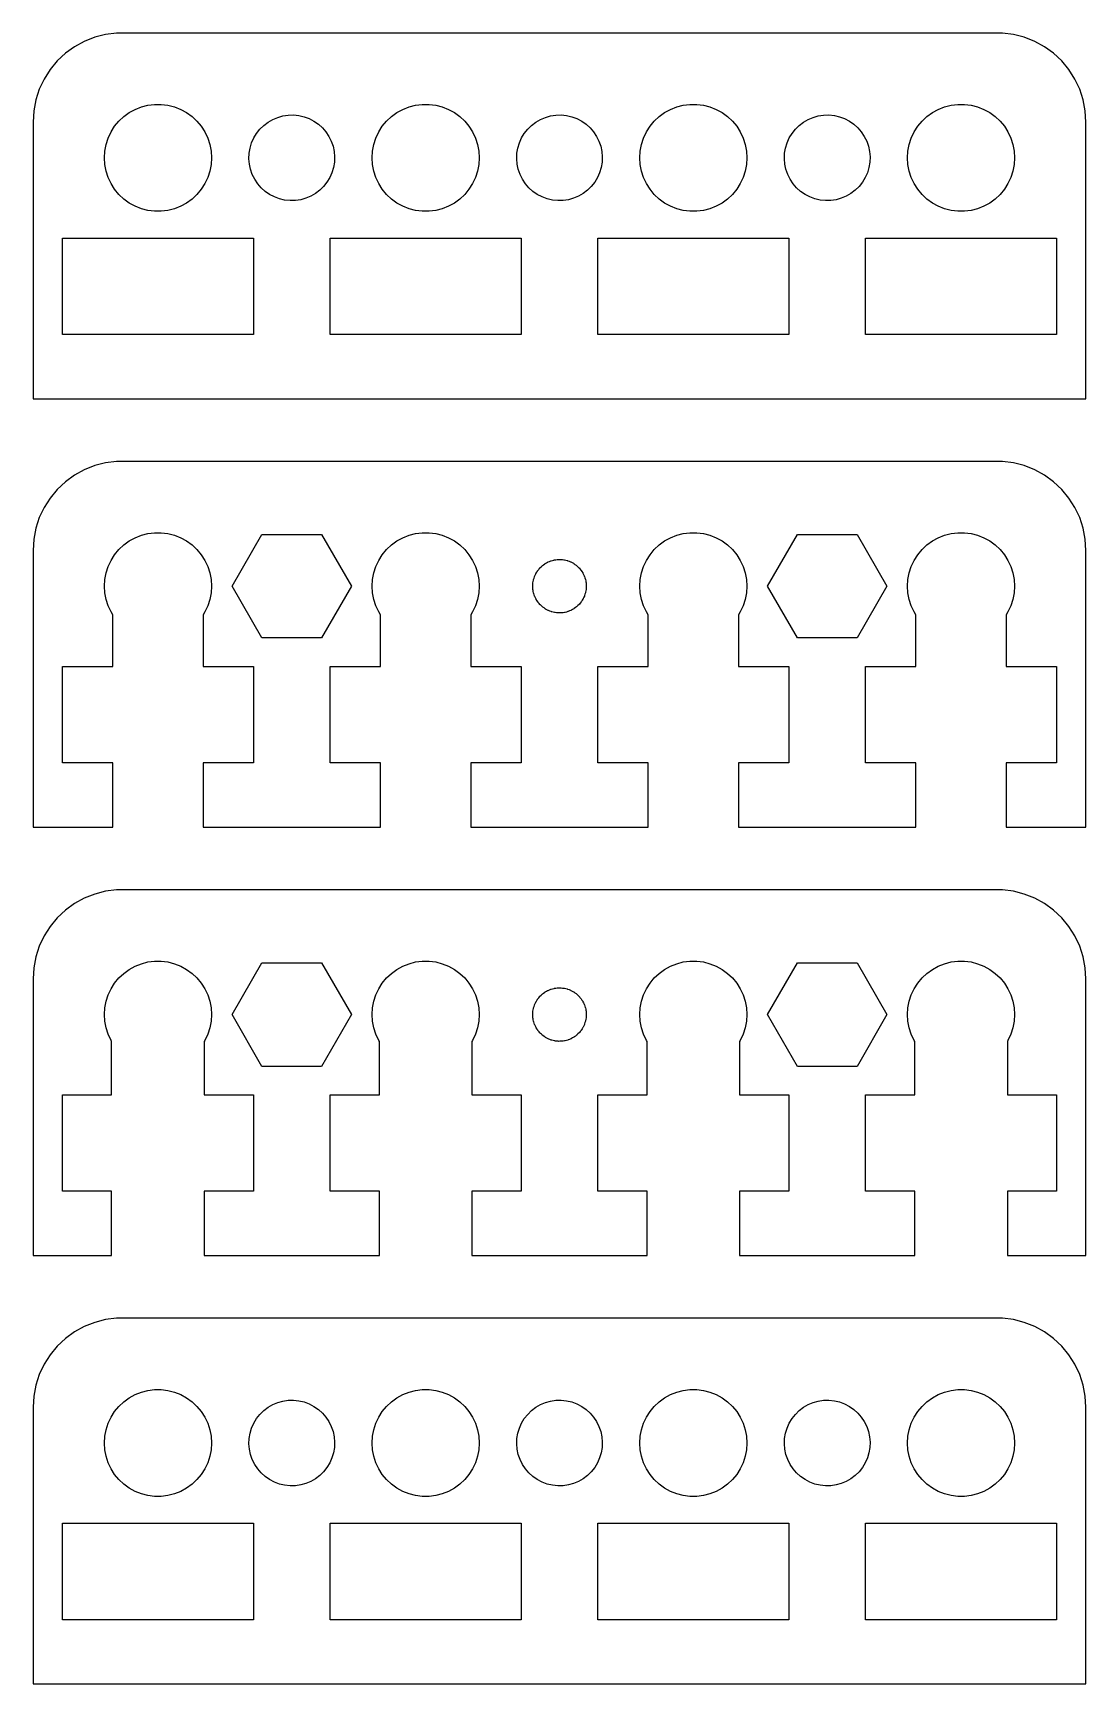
# Model space of a CAD drawing. Header units: metres. Extents: x -29.5 to 29.5, y 0 to 92.5.
import ezdxf

# ---------------------------------------------------------------- set-up
doc = ezdxf.new("R2010")
doc.units = ezdxf.units.M

msp = doc.modelspace()

# ---------------------------------------------------------------- linework, layer by layer
for p, q in [((-24.8139, 92.4901), (-25.4369, 92.4114)), ((24.8139, 92.4901), (-24.8139, 92.4901)), ((25.4369, 92.4114), (24.8139, 92.4901)), ((-27.1791, 91.7216), (-27.6871, 91.3526)), ((-26.6289, 92.0241), (-27.1791, 91.7216)), ((-26.0451, 92.2553), (-26.6289, 92.0241)), ((-25.4369, 92.4114), (-26.0451, 92.2553)), ((26.0451, 92.2553), (25.4369, 92.4114)), ((26.6289, 92.0241), (26.0451, 92.2553)), ((27.1791, 91.7216), (26.6289, 92.0241)), ((27.6871, 91.3526), (27.1791, 91.7216)), ((-28.1448, 90.9227), (-28.5451, 90.4389)), ((-27.6871, 91.3526), (-28.1448, 90.9227)), ((28.1448, 90.9227), (27.6871, 91.3526)), ((28.5451, 90.4389), (28.1448, 90.9227)), ((-28.8815, 89.9088), (-29.1489, 89.3406)), ((-28.5451, 90.4389), (-28.8815, 89.9088)), ((28.8815, 89.9088), (28.5451, 90.4389)), ((29.1489, 89.3406), (28.8815, 89.9088)), ((-29.1489, 89.3406), (-29.3429, 88.7434)), ((29.3429, 88.7434), (29.1489, 89.3406)), ((-29.4606, 88.1267), (-29.5, 87.5)), ((-29.3429, 88.7434), (-29.4606, 88.1267)), ((-24.4123, 87.8115), (-24.1075, 88.033)), ((-24.1075, 88.033), (-23.7773, 88.2145)), ((-23.7773, 88.2145), (-23.427, 88.3532)), ((-23.427, 88.3532), (-23.0621, 88.4469)), ((-23.0621, 88.4469), (-22.6884, 88.4941)), ((-22.6884, 88.4941), (-22.3116, 88.4941)), ((-22.3116, 88.4941), (-21.9379, 88.4469)), ((-21.9379, 88.4469), (-21.5729, 88.3532)), ((-21.5729, 88.3532), (-21.2227, 88.2145)), ((-21.2227, 88.2145), (-20.8925, 88.033)), ((-20.8925, 88.033), (-20.5877, 87.8115)), ((-15.499, 87.8475), (-15.2008, 87.8916)), ((-15.2008, 87.8916), (-14.8995, 87.8979)), ((-14.8995, 87.8979), (-14.5997, 87.8664)), ((-14.5997, 87.8664), (-14.3063, 87.7976)), ((-9.41226, 87.8115), (-9.10747, 88.033)), ((-9.10747, 88.033), (-8.77733, 88.2145)), ((-8.77733, 88.2145), (-8.42705, 88.3532)), ((-8.42705, 88.3532), (-8.06213, 88.4469)), ((-8.06213, 88.4469), (-7.68837, 88.4941)), ((-7.68837, 88.4941), (-7.31161, 88.4941)), ((-7.31161, 88.4941), (-6.93785, 88.4469)), ((-6.93785, 88.4469), (-6.57294, 88.3532)), ((-6.57294, 88.3532), (-6.22266, 88.2145)), ((-6.22266, 88.2145), (-5.89252, 88.033)), ((-5.89252, 88.033), (-5.58772, 87.8115)), ((-0.498978, 87.8475), (-0.200821, 87.8916)), ((-0.200821, 87.8916), (0.100494, 87.8979)), ((0.100494, 87.8979), (0.400238, 87.8664)), ((0.400238, 87.8664), (0.693665, 87.7976)), ((5.58772, 87.8115), (5.89252, 88.033)), ((5.89252, 88.033), (6.22266, 88.2145)), ((6.22266, 88.2145), (6.57294, 88.3532)), ((6.57294, 88.3532), (6.93785, 88.4469)), ((6.93785, 88.4469), (7.31161, 88.4941)), ((7.31161, 88.4941), (7.68837, 88.4941)), ((7.68837, 88.4941), (8.06213, 88.4469)), ((8.06213, 88.4469), (8.42705, 88.3532)), ((8.42705, 88.3532), (8.77733, 88.2145)), ((8.77733, 88.2145), (9.10747, 88.033)), ((9.10747, 88.033), (9.41226, 87.8115)), ((14.501, 87.8475), (14.7992, 87.8916)), ((14.7992, 87.8916), (15.1005, 87.8979)), ((15.1005, 87.8979), (15.4002, 87.8664)), ((15.4002, 87.8664), (15.6937, 87.7976)), ((20.5877, 87.8115), (20.8925, 88.033)), ((20.8925, 88.033), (21.2227, 88.2145)), ((21.2227, 88.2145), (21.5729, 88.3532)), ((21.5729, 88.3532), (21.9379, 88.4469)), ((21.9379, 88.4469), (22.3116, 88.4941)), ((22.3116, 88.4941), (22.6884, 88.4941)), ((22.6884, 88.4941), (23.0621, 88.4469)), ((23.0621, 88.4469), (23.427, 88.3532)), ((23.427, 88.3532), (23.7773, 88.2145)), ((23.7773, 88.2145), (24.1075, 88.033)), ((24.1075, 88.033), (24.4123, 87.8115)), ((29.4606, 88.1267), (29.3429, 88.7434)), ((29.5, 87.5), (29.4606, 88.1267)), ((-29.5, 87.5), (-29.5, 72)), ((-25.2893, 86.6044), (-25.1289, 86.9453)), ((-25.1289, 86.9453), (-24.927, 87.2634)), ((-24.927, 87.2634), (-24.6869, 87.5536)), ((-24.6869, 87.5536), (-24.4123, 87.8115)), ((-20.5877, 87.8115), (-20.3131, 87.5536)), ((-20.3131, 87.5536), (-20.0729, 87.2634)), ((-20.0729, 87.2634), (-19.8711, 86.9453)), ((-19.8711, 86.9453), (-19.7107, 86.6044)), ((-16.9707, 86.8697), (-16.7835, 87.1059)), ((-16.7835, 87.1059), (-16.5682, 87.3168)), ((-16.5682, 87.3168), (-16.3281, 87.499)), ((-16.3281, 87.499), (-16.0671, 87.6497)), ((-16.0671, 87.6497), (-15.7893, 87.7665)), ((-15.7893, 87.7665), (-15.499, 87.8475)), ((-14.3063, 87.7976), (-14.0238, 87.6925)), ((-14.0238, 87.6925), (-13.7567, 87.5529)), ((-13.7567, 87.5529), (-13.5092, 87.3809)), ((-13.5092, 87.3809), (-13.2853, 87.1792)), ((-13.2853, 87.1792), (-13.0883, 86.951)), ((-13.0883, 86.951), (-12.9215, 86.7)), ((-10.2893, 86.6044), (-10.1289, 86.9453)), ((-10.1289, 86.9453), (-9.92705, 87.2634)), ((-9.92705, 87.2634), (-9.6869, 87.5536)), ((-9.6869, 87.5536), (-9.41226, 87.8115)), ((-5.58772, 87.8115), (-5.31308, 87.5536)), ((-5.31308, 87.5536), (-5.07294, 87.2634)), ((-5.07294, 87.2634), (-4.87108, 86.9453)), ((-4.87108, 86.9453), (-4.71066, 86.6044)), ((-1.97075, 86.8697), (-1.78354, 87.1059)), ((-1.78354, 87.1059), (-1.56821, 87.3168)), ((-1.56821, 87.3168), (-1.32812, 87.499)), ((-1.32812, 87.499), (-1.06712, 87.6497)), ((-1.06712, 87.6497), (-0.789276, 87.7665)), ((-0.789276, 87.7665), (-0.498978, 87.8475)), ((0.693665, 87.7976), (0.976166, 87.6925)), ((0.976166, 87.6925), (1.24326, 87.5529)), ((1.24326, 87.5529), (1.49075, 87.3809)), ((1.49075, 87.3809), (1.71472, 87.1792)), ((1.71472, 87.1792), (1.91167, 86.951)), ((1.91167, 86.951), (2.07846, 86.7)), ((4.71066, 86.6044), (4.87108, 86.9453)), ((4.87108, 86.9453), (5.07294, 87.2634)), ((5.07294, 87.2634), (5.31308, 87.5536)), ((5.31308, 87.5536), (5.58772, 87.8115)), ((9.41226, 87.8115), (9.6869, 87.5536)), ((9.6869, 87.5536), (9.92705, 87.2634)), ((9.92705, 87.2634), (10.1289, 86.9453)), ((10.1289, 86.9453), (10.2893, 86.6044)), ((13.0292, 86.8697), (13.2164, 87.1059)), ((13.2164, 87.1059), (13.4318, 87.3168)), ((13.4318, 87.3168), (13.6719, 87.499)), ((13.6719, 87.499), (13.9329, 87.6497)), ((13.9329, 87.6497), (14.2107, 87.7665)), ((14.2107, 87.7665), (14.501, 87.8475)), ((15.6937, 87.7976), (15.9762, 87.6925)), ((15.9762, 87.6925), (16.2433, 87.5529)), ((16.2433, 87.5529), (16.4908, 87.3809)), ((16.4908, 87.3809), (16.7147, 87.1792)), ((16.7147, 87.1792), (16.9117, 86.951)), ((16.9117, 86.951), (17.0785, 86.7)), ((19.7107, 86.6044), (19.8711, 86.9453)), ((19.8711, 86.9453), (20.0729, 87.2634)), ((20.0729, 87.2634), (20.3131, 87.5536)), ((20.3131, 87.5536), (20.5877, 87.8115)), ((24.4123, 87.8115), (24.6869, 87.5536)), ((24.6869, 87.5536), (24.927, 87.2634)), ((24.927, 87.2634), (25.1289, 86.9453)), ((25.1289, 86.9453), (25.2893, 86.6044)), ((29.5, 72), (29.5, 87.5)), ((-25.4763, 85.876), (-25.4057, 86.2461)), ((-25.4057, 86.2461), (-25.2893, 86.6044)), ((-19.7107, 86.6044), (-19.5942, 86.2461)), ((-19.5942, 86.2461), (-19.5237, 85.876)), ((-17.3868, 85.7509), (-17.3366, 86.048)), ((-17.3366, 86.048), (-17.2495, 86.3366)), ((-17.2495, 86.3366), (-17.1269, 86.6119)), ((-17.1269, 86.6119), (-16.9707, 86.8697)), ((-12.9215, 86.7), (-12.7875, 86.43)), ((-12.7875, 86.43), (-12.6884, 86.1454)), ((-12.6884, 86.1454), (-12.6257, 85.8506)), ((-10.4763, 85.876), (-10.4057, 86.2461)), ((-10.4057, 86.2461), (-10.2893, 86.6044)), ((-4.71066, 86.6044), (-4.59424, 86.2461)), ((-4.59424, 86.2461), (-4.52365, 85.876)), ((-2.38684, 85.7509), (-2.33658, 86.048)), ((-2.33658, 86.048), (-2.24947, 86.3366)), ((-2.24947, 86.3366), (-2.12688, 86.6119)), ((-2.12688, 86.6119), (-1.97075, 86.8697)), ((2.07846, 86.7), (2.21246, 86.43)), ((2.21246, 86.43), (2.31158, 86.1454)), ((2.31158, 86.1454), (2.37425, 85.8506)), ((4.52365, 85.876), (4.59424, 86.2461)), ((4.59424, 86.2461), (4.71066, 86.6044)), ((10.2893, 86.6044), (10.4057, 86.2461)), ((10.4057, 86.2461), (10.4763, 85.876)), ((12.6131, 85.7509), (12.6634, 86.048)), ((12.6634, 86.048), (12.7505, 86.3366)), ((12.7505, 86.3366), (12.8731, 86.6119)), ((12.8731, 86.6119), (13.0292, 86.8697)), ((17.0785, 86.7), (17.2125, 86.43)), ((17.2125, 86.43), (17.3116, 86.1454)), ((17.3116, 86.1454), (17.3743, 85.8506)), ((19.5237, 85.876), (19.5942, 86.2461)), ((19.5942, 86.2461), (19.7107, 86.6044)), ((25.2893, 86.6044), (25.4057, 86.2461)), ((25.4057, 86.2461), (25.4763, 85.876)), ((-25.5, 85.5), (-25.4763, 85.876)), ((-25.4763, 85.124), (-25.5, 85.5)), ((-25.4057, 84.7539), (-25.4763, 85.124)), ((-19.5237, 85.124), (-19.5942, 84.7539)), ((-19.5237, 85.876), (-19.5, 85.5)), ((-19.5, 85.5), (-19.5237, 85.124)), ((-17.3995, 85.4497), (-17.3868, 85.7509)), ((-17.3743, 85.1494), (-17.3995, 85.4497)), ((-17.3116, 84.8546), (-17.3743, 85.1494)), ((-12.6131, 85.2491), (-12.6634, 84.952)), ((-12.6257, 85.8506), (-12.6005, 85.5502)), ((-12.6005, 85.5502), (-12.6131, 85.2491)), ((-10.5, 85.5), (-10.4763, 85.876)), ((-10.4763, 85.124), (-10.5, 85.5)), ((-10.4057, 84.7539), (-10.4763, 85.124)), ((-4.52365, 85.124), (-4.59424, 84.7539)), ((-4.52365, 85.876), (-4.5, 85.5)), ((-4.5, 85.5), (-4.52365, 85.124)), ((-2.39946, 85.4497), (-2.38684, 85.7509)), ((-2.37425, 85.1494), (-2.39946, 85.4497)), ((-2.31158, 84.8546), (-2.37425, 85.1494)), ((2.38684, 85.2491), (2.33658, 84.952)), ((2.37425, 85.8506), (2.39946, 85.5502)), ((2.39946, 85.5502), (2.38684, 85.2491)), ((4.5, 85.5), (4.52365, 85.876)), ((4.52365, 85.124), (4.5, 85.5)), ((4.59424, 84.7539), (4.52365, 85.124)), ((10.4763, 85.124), (10.4057, 84.7539)), ((10.4763, 85.876), (10.5, 85.5)), ((10.5, 85.5), (10.4763, 85.124)), ((12.6005, 85.4497), (12.6131, 85.7509)), ((12.6257, 85.1494), (12.6005, 85.4497)), ((12.6884, 84.8546), (12.6257, 85.1494)), ((17.3868, 85.2491), (17.3366, 84.952)), ((17.3743, 85.8506), (17.3995, 85.5502)), ((17.3995, 85.5502), (17.3868, 85.2491)), ((19.5, 85.5), (19.5237, 85.876)), ((19.5237, 85.124), (19.5, 85.5)), ((19.5942, 84.7539), (19.5237, 85.124)), ((25.4763, 85.124), (25.4057, 84.7539)), ((25.4763, 85.876), (25.5, 85.5)), ((25.5, 85.5), (25.4763, 85.124)), ((-25.2893, 84.3956), (-25.4057, 84.7539)), ((-25.1289, 84.0547), (-25.2893, 84.3956)), ((-19.7107, 84.3956), (-19.8711, 84.0547)), ((-19.5942, 84.7539), (-19.7107, 84.3956)), ((-17.2125, 84.57), (-17.3116, 84.8546)), ((-17.0785, 84.3), (-17.2125, 84.57)), ((-16.9117, 84.049), (-17.0785, 84.3)), ((-12.8731, 84.3881), (-13.0292, 84.1303)), ((-12.7505, 84.6634), (-12.8731, 84.3881)), ((-12.6634, 84.952), (-12.7505, 84.6634)), ((-10.2893, 84.3956), (-10.4057, 84.7539)), ((-10.1289, 84.0547), (-10.2893, 84.3956)), ((-4.71066, 84.3956), (-4.87108, 84.0547)), ((-4.59424, 84.7539), (-4.71066, 84.3956)), ((-2.21246, 84.57), (-2.31158, 84.8546)), ((-2.07846, 84.3), (-2.21246, 84.57)), ((-1.91167, 84.049), (-2.07846, 84.3)), ((2.12688, 84.3881), (1.97075, 84.1303)), ((2.24947, 84.6634), (2.12688, 84.3881)), ((2.33658, 84.952), (2.24947, 84.6634)), ((4.71066, 84.3956), (4.59424, 84.7539)), ((4.87108, 84.0547), (4.71066, 84.3956)), ((10.2893, 84.3956), (10.1289, 84.0547)), ((10.4057, 84.7539), (10.2893, 84.3956)), ((12.7875, 84.57), (12.6884, 84.8546)), ((12.9215, 84.3), (12.7875, 84.57)), ((13.0883, 84.049), (12.9215, 84.3)), ((17.1269, 84.3881), (16.9707, 84.1303)), ((17.2495, 84.6634), (17.1269, 84.3881)), ((17.3366, 84.952), (17.2495, 84.6634)), ((19.7107, 84.3956), (19.5942, 84.7539)), ((19.8711, 84.0547), (19.7107, 84.3956)), ((25.2893, 84.3956), (25.1289, 84.0547)), ((25.4057, 84.7539), (25.2893, 84.3956)), ((-24.927, 83.7366), (-25.1289, 84.0547)), ((-24.6869, 83.4464), (-24.927, 83.7366)), ((-24.4123, 83.1884), (-24.6869, 83.4464)), ((-20.3131, 83.4464), (-20.5877, 83.1884)), ((-20.0729, 83.7366), (-20.3131, 83.4464)), ((-19.8711, 84.0547), (-20.0729, 83.7366)), ((-16.7147, 83.8208), (-16.9117, 84.049)), ((-16.4908, 83.6191), (-16.7147, 83.8208)), ((-16.2433, 83.4471), (-16.4908, 83.6191)), ((-15.9762, 83.3075), (-16.2433, 83.4471)), ((-15.6937, 83.2024), (-15.9762, 83.3075)), ((-13.9329, 83.3503), (-14.2107, 83.2335)), ((-13.6719, 83.501), (-13.9329, 83.3503)), ((-13.4318, 83.6832), (-13.6719, 83.501)), ((-13.2164, 83.8941), (-13.4318, 83.6832)), ((-13.0292, 84.1303), (-13.2164, 83.8941)), ((-9.92705, 83.7366), (-10.1289, 84.0547)), ((-9.6869, 83.4464), (-9.92705, 83.7366)), ((-9.41226, 83.1884), (-9.6869, 83.4464)), ((-5.31308, 83.4464), (-5.58772, 83.1884)), ((-5.07294, 83.7366), (-5.31308, 83.4464)), ((-4.87108, 84.0547), (-5.07294, 83.7366)), ((-1.71472, 83.8208), (-1.91167, 84.049)), ((-1.49075, 83.6191), (-1.71472, 83.8208)), ((-1.24326, 83.4471), (-1.49075, 83.6191)), ((-0.976166, 83.3075), (-1.24326, 83.4471)), ((-0.693665, 83.2024), (-0.976166, 83.3075)), ((1.06712, 83.3503), (0.789276, 83.2335)), ((1.32812, 83.501), (1.06712, 83.3503)), ((1.56821, 83.6832), (1.32812, 83.501)), ((1.78354, 83.8941), (1.56821, 83.6832)), ((1.97075, 84.1303), (1.78354, 83.8941)), ((5.07294, 83.7366), (4.87108, 84.0547)), ((5.31308, 83.4464), (5.07294, 83.7366)), ((5.58772, 83.1884), (5.31308, 83.4464)), ((9.6869, 83.4464), (9.41226, 83.1884)), ((9.92705, 83.7366), (9.6869, 83.4464)), ((10.1289, 84.0547), (9.92705, 83.7366)), ((13.2853, 83.8208), (13.0883, 84.049)), ((13.5092, 83.6191), (13.2853, 83.8208)), ((13.7567, 83.4471), (13.5092, 83.6191)), ((14.0238, 83.3075), (13.7567, 83.4471)), ((14.3063, 83.2024), (14.0238, 83.3075)), ((16.0671, 83.3503), (15.7893, 83.2335)), ((16.3281, 83.501), (16.0671, 83.3503)), ((16.5682, 83.6832), (16.3281, 83.501)), ((16.7835, 83.8941), (16.5682, 83.6832)), ((16.9707, 84.1303), (16.7835, 83.8941)), ((20.0729, 83.7366), (19.8711, 84.0547)), ((20.3131, 83.4464), (20.0729, 83.7366)), ((20.5877, 83.1884), (20.3131, 83.4464)), ((24.6869, 83.4464), (24.4123, 83.1884)), ((24.927, 83.7366), (24.6869, 83.4464)), ((25.1289, 84.0547), (24.927, 83.7366)), ((-24.1075, 82.967), (-24.4123, 83.1884)), ((-23.7773, 82.7855), (-24.1075, 82.967)), ((-23.427, 82.6468), (-23.7773, 82.7855)), ((-23.0621, 82.5531), (-23.427, 82.6468)), ((-22.6884, 82.5059), (-23.0621, 82.5531)), ((-22.3116, 82.5059), (-22.6884, 82.5059)), ((-21.9379, 82.5531), (-22.3116, 82.5059)), ((-21.5729, 82.6468), (-21.9379, 82.5531)), ((-21.2227, 82.7855), (-21.5729, 82.6468)), ((-20.8925, 82.967), (-21.2227, 82.7855)), ((-20.5877, 83.1884), (-20.8925, 82.967)), ((-15.4002, 83.1336), (-15.6937, 83.2024)), ((-15.1005, 83.1021), (-15.4002, 83.1336)), ((-14.7992, 83.1084), (-15.1005, 83.1021)), ((-14.501, 83.1524), (-14.7992, 83.1084)), ((-14.2107, 83.2335), (-14.501, 83.1524)), ((-9.10747, 82.967), (-9.41226, 83.1884)), ((-8.77733, 82.7855), (-9.10747, 82.967)), ((-8.42705, 82.6468), (-8.77733, 82.7855)), ((-8.06213, 82.5531), (-8.42705, 82.6468)), ((-7.68837, 82.5059), (-8.06213, 82.5531)), ((-7.31161, 82.5059), (-7.68837, 82.5059)), ((-6.93785, 82.5531), (-7.31161, 82.5059)), ((-6.57294, 82.6468), (-6.93785, 82.5531)), ((-6.22266, 82.7855), (-6.57294, 82.6468)), ((-5.89252, 82.967), (-6.22266, 82.7855)), ((-5.58772, 83.1884), (-5.89252, 82.967)), ((-0.400238, 83.1336), (-0.693665, 83.2024)), ((-0.100494, 83.1021), (-0.400238, 83.1336)), ((0.200821, 83.1084), (-0.100494, 83.1021)), ((0.498978, 83.1524), (0.200821, 83.1084)), ((0.789276, 83.2335), (0.498978, 83.1524)), ((5.89252, 82.967), (5.58772, 83.1884)), ((6.22266, 82.7855), (5.89252, 82.967)), ((6.57294, 82.6468), (6.22266, 82.7855)), ((6.93785, 82.5531), (6.57294, 82.6468)), ((7.31161, 82.5059), (6.93785, 82.5531)), ((7.68837, 82.5059), (7.31161, 82.5059)), ((8.06213, 82.5531), (7.68837, 82.5059)), ((8.42705, 82.6468), (8.06213, 82.5531)), ((8.77733, 82.7855), (8.42705, 82.6468)), ((9.10747, 82.967), (8.77733, 82.7855)), ((9.41226, 83.1884), (9.10747, 82.967)), ((14.5997, 83.1336), (14.3063, 83.2024)), ((14.8995, 83.1021), (14.5997, 83.1336)), ((15.2008, 83.1084), (14.8995, 83.1021)), ((15.499, 83.1524), (15.2008, 83.1084)), ((15.7893, 83.2335), (15.499, 83.1524)), ((20.8925, 82.967), (20.5877, 83.1884)), ((21.2227, 82.7855), (20.8925, 82.967)), ((21.5729, 82.6468), (21.2227, 82.7855)), ((21.9379, 82.5531), (21.5729, 82.6468)), ((22.3116, 82.5059), (21.9379, 82.5531)), ((22.6884, 82.5059), (22.3116, 82.5059)), ((23.0621, 82.5531), (22.6884, 82.5059)), ((23.427, 82.6468), (23.0621, 82.5531)), ((23.7773, 82.7855), (23.427, 82.6468)), ((24.1075, 82.967), (23.7773, 82.7855)), ((24.4123, 83.1884), (24.1075, 82.967)), ((-27.8466, 75.6), (-27.8466, 81)), ((-27.8466, 81), (-17.1534, 81)), ((-17.1534, 81), (-17.1534, 75.6)), ((-12.8466, 75.6), (-12.8466, 81)), ((-12.8466, 81), (-2.15337, 81)), ((-2.15337, 81), (-2.15337, 75.6)), ((2.15337, 75.6), (2.15337, 81)), ((2.15337, 81), (12.8466, 81)), ((12.8466, 81), (12.8466, 75.6)), ((17.1534, 75.6), (17.1534, 81)), ((17.1534, 81), (27.8466, 81)), ((27.8466, 81), (27.8466, 75.6)), ((-17.1534, 75.6), (-27.8466, 75.6)), ((-2.15337, 75.6), (-12.8466, 75.6)), ((12.8466, 75.6), (2.15337, 75.6)), ((27.8466, 75.6), (17.1534, 75.6)), ((-29.5, 72), (29.5, 72)), ((-24.8139, 68.4901), (-25.4369, 68.4114)), ((24.8139, 68.4901), (-24.8139, 68.4901)), ((25.4369, 68.4114), (24.8139, 68.4901)), ((-27.1791, 67.7216), (-27.6871, 67.3526)), ((-26.6289, 68.0241), (-27.1791, 67.7216)), ((-26.0451, 68.2553), (-26.6289, 68.0241)), ((-25.4369, 68.4114), (-26.0451, 68.2553)), ((26.0451, 68.2553), (25.4369, 68.4114)), ((26.6289, 68.0241), (26.0451, 68.2553)), ((27.1791, 67.7216), (26.6289, 68.0241)), ((27.6871, 67.3526), (27.1791, 67.7216)), ((-28.1448, 66.9227), (-28.5451, 66.4389)), ((-27.6871, 67.3526), (-28.1448, 66.9227)), ((28.1448, 66.9227), (27.6871, 67.3526)), ((28.5451, 66.4389), (28.1448, 66.9227)), ((-28.8815, 65.9088), (-29.1489, 65.3406)), ((-28.5451, 66.4389), (-28.8815, 65.9088)), ((28.8815, 65.9088), (28.5451, 66.4389)), ((29.1489, 65.3406), (28.8815, 65.9088)), ((-29.3429, 64.7434), (-29.4606, 64.1267)), ((-29.1489, 65.3406), (-29.3429, 64.7434)), ((29.3429, 64.7434), (29.1489, 65.3406)), ((29.4606, 64.1267), (29.3429, 64.7434)), ((-29.4606, 64.1267), (-29.5, 63.5)), ((-24.4123, 63.8115), (-24.1075, 64.033)), ((-24.1075, 64.033), (-23.7773, 64.2145)), ((-23.7773, 64.2145), (-23.427, 64.3532)), ((-23.427, 64.3532), (-23.0621, 64.4469)), ((-23.0621, 64.4469), (-22.6884, 64.4941)), ((-22.6884, 64.4941), (-22.3116, 64.4941)), ((-22.3116, 64.4941), (-21.9379, 64.4469)), ((-21.9379, 64.4469), (-21.5729, 64.3532)), ((-21.5729, 64.3532), (-21.2227, 64.2145)), ((-21.2227, 64.2145), (-20.8925, 64.033)), ((-20.8925, 64.033), (-20.5877, 63.8115)), ((-18.3466, 61.5), (-16.6733, 64.3982)), ((-16.6733, 64.3982), (-13.3267, 64.3982)), ((-13.3267, 64.3982), (-11.6534, 61.5)), ((-9.41226, 63.8115), (-9.10747, 64.033)), ((-9.10747, 64.033), (-8.77733, 64.2145)), ((-8.77733, 64.2145), (-8.42705, 64.3532)), ((-8.42705, 64.3532), (-8.06213, 64.4469)), ((-8.06213, 64.4469), (-7.68837, 64.4941)), ((-7.68837, 64.4941), (-7.31161, 64.4941)), ((-7.31161, 64.4941), (-6.93785, 64.4469)), ((-6.93785, 64.4469), (-6.57294, 64.3532)), ((-6.57294, 64.3532), (-6.22266, 64.2145)), ((-6.22266, 64.2145), (-5.89252, 64.033)), ((-5.89252, 64.033), (-5.58772, 63.8115)), ((5.58772, 63.8115), (5.89252, 64.033)), ((5.89252, 64.033), (6.22266, 64.2145)), ((6.22266, 64.2145), (6.57294, 64.3532)), ((6.57294, 64.3532), (6.93785, 64.4469)), ((6.93785, 64.4469), (7.31161, 64.4941)), ((7.31161, 64.4941), (7.68837, 64.4941)), ((7.68837, 64.4941), (8.06213, 64.4469)), ((8.06213, 64.4469), (8.42705, 64.3532)), ((8.42705, 64.3532), (8.77733, 64.2145)), ((8.77733, 64.2145), (9.10747, 64.033)), ((9.10747, 64.033), (9.41226, 63.8115)), ((11.6534, 61.5), (13.3267, 64.3982)), ((13.3267, 64.3982), (16.6733, 64.3982)), ((16.6733, 64.3982), (18.3466, 61.5)), ((20.5877, 63.8115), (20.8925, 64.033)), ((20.8925, 64.033), (21.2227, 64.2145)), ((21.2227, 64.2145), (21.5729, 64.3532)), ((21.5729, 64.3532), (21.9379, 64.4469)), ((21.9379, 64.4469), (22.3116, 64.4941)), ((22.3116, 64.4941), (22.6884, 64.4941)), ((22.6884, 64.4941), (23.0621, 64.4469)), ((23.0621, 64.4469), (23.427, 64.3532)), ((23.427, 64.3532), (23.7773, 64.2145)), ((23.7773, 64.2145), (24.1075, 64.033)), ((24.1075, 64.033), (24.4123, 63.8115)), ((29.5, 63.5), (29.4606, 64.1267)), ((-29.5, 63.5), (-29.5, 48)), ((-25.2893, 62.6044), (-25.1289, 62.9453)), ((-25.1289, 62.9453), (-24.927, 63.2634)), ((-24.927, 63.2634), (-24.6869, 63.5536)), ((-24.6869, 63.5536), (-24.4123, 63.8115)), ((-20.5877, 63.8115), (-20.3131, 63.5536)), ((-20.3131, 63.5536), (-20.0729, 63.2634)), ((-20.0729, 63.2634), (-19.8711, 62.9453)), ((-19.8711, 62.9453), (-19.7107, 62.6044)), ((-10.2893, 62.6044), (-10.1289, 62.9453)), ((-10.1289, 62.9453), (-9.92705, 63.2634)), ((-9.92705, 63.2634), (-9.6869, 63.5536)), ((-9.6869, 63.5536), (-9.41226, 63.8115)), ((-5.58772, 63.8115), (-5.31308, 63.5536)), ((-5.31308, 63.5536), (-5.07294, 63.2634)), ((-5.07294, 63.2634), (-4.87108, 62.9453)), ((-4.87108, 62.9453), (-4.71066, 62.6044)), ((-0.565674, 62.8861), (-0.493286, 62.9165)), ((-0.493286, 62.9165), (-0.478134, 62.9208)), ((-0.478134, 62.9208), (-0.463516, 62.9266)), ((-0.463516, 62.9266), (-0.387482, 62.9461)), ((-0.387482, 62.9461), (-0.311859, 62.9672)), ((-0.311859, 62.9672), (-0.296295, 62.9695)), ((-0.296295, 62.9695), (-0.281067, 62.9734)), ((-0.281067, 62.9734), (-0.203171, 62.9833)), ((-0.203171, 62.9833), (-0.125504, 62.9947)), ((-0.125504, 62.9947), (-0.109787, 62.9951)), ((-0.109787, 62.9951), (-0.094177, 62.997)), ((-0.094177, 62.997), (-0.015655, 62.997)), ((-0.015655, 62.997), (0.062805, 62.9987)), ((0.062805, 62.9987), (0.078445, 62.997)), ((0.078445, 62.997), (0.094177, 62.997)), ((0.094177, 62.997), (0.172073, 62.9872)), ((0.172073, 62.9872), (0.250153, 62.979)), ((0.250153, 62.979), (0.265457, 62.9754)), ((0.265457, 62.9754), (0.281067, 62.9734)), ((0.281067, 62.9734), (0.357117, 62.9539)), ((0.357117, 62.9539), (0.433533, 62.936)), ((0.433533, 62.936), (0.448288, 62.9305)), ((0.448288, 62.9305), (0.463516, 62.9266)), ((0.463516, 62.9266), (0.536499, 62.8977)), ((0.536499, 62.8977), (0.610092, 62.8703)), ((4.71066, 62.6044), (4.87108, 62.9453)), ((4.87108, 62.9453), (5.07294, 63.2634)), ((5.07294, 63.2634), (5.31308, 63.5536)), ((5.31308, 63.5536), (5.58772, 63.8115)), ((9.41226, 63.8115), (9.6869, 63.5536)), ((9.6869, 63.5536), (9.92705, 63.2634)), ((9.92705, 63.2634), (10.1289, 62.9453)), ((10.1289, 62.9453), (10.2893, 62.6044)), ((19.7107, 62.6044), (19.8711, 62.9453)), ((19.8711, 62.9453), (20.0729, 63.2634)), ((20.0729, 63.2634), (20.3131, 63.5536)), ((20.3131, 63.5536), (20.5877, 63.8115)), ((24.4123, 63.8115), (24.6869, 63.5536)), ((24.6869, 63.5536), (24.927, 63.2634)), ((24.927, 63.2634), (25.1289, 62.9453)), ((25.1289, 62.9453), (25.2893, 62.6044)), ((29.5, 48), (29.5, 63.5)), ((-25.4763, 61.876), (-25.4057, 62.2461)), ((-25.4057, 62.2461), (-25.2893, 62.6044)), ((-19.7107, 62.6044), (-19.5942, 62.2461)), ((-19.5942, 62.2461), (-19.5237, 61.876)), ((-10.4763, 61.876), (-10.4057, 62.2461)), ((-10.4057, 62.2461), (-10.2893, 62.6044)), ((-4.71066, 62.6044), (-4.59424, 62.2461)), ((-4.59424, 62.2461), (-4.52365, 61.876)), ((-1.42862, 61.9477), (-1.40591, 62.0229)), ((-1.40591, 62.0229), (-1.39952, 62.0372)), ((-1.39952, 62.0372), (-1.39465, 62.0522)), ((-1.39465, 62.0522), (-1.36124, 62.1232)), ((-1.36124, 62.1232), (-1.3293, 62.1949)), ((-1.3293, 62.1949), (-1.32115, 62.2084)), ((-1.32115, 62.2084), (-1.31445, 62.2226)), ((-1.31445, 62.2226), (-1.27238, 62.2889)), ((-1.27238, 62.2889), (-1.23172, 62.3561)), ((-1.23172, 62.3561), (-1.22194, 62.3684)), ((-1.22194, 62.3684), (-1.21352, 62.3817)), ((-1.21352, 62.3817), (-1.16347, 62.4422)), ((-1.16347, 62.4422), (-1.11472, 62.5037)), ((-1.11472, 62.5037), (-1.10347, 62.5147)), ((-1.10347, 62.5147), (-1.09344, 62.5268)), ((-1.09344, 62.5268), (-1.03621, 62.5806)), ((-1.03621, 62.5806), (-0.980118, 62.6355)), ((-0.980118, 62.6355), (-0.96759, 62.645)), ((-0.96759, 62.645), (-0.956131, 62.6558)), ((-0.956131, 62.6558), (-0.892609, 62.7019)), ((-0.892609, 62.7019), (-0.830078, 62.7494)), ((-0.830078, 62.7494), (-0.816452, 62.7572)), ((-0.816452, 62.7572), (-0.803726, 62.7665)), ((-0.803726, 62.7665), (-0.73494, 62.8043)), ((-0.73494, 62.8043), (-0.666946, 62.8436)), ((-0.666946, 62.8436), (-0.652435, 62.8497)), ((-0.652435, 62.8497), (-0.638657, 62.8572)), ((-0.638657, 62.8572), (-0.565674, 62.8861)), ((0.610092, 62.8703), (0.624039, 62.863)), ((0.624039, 62.863), (0.638657, 62.8572)), ((0.638657, 62.8572), (0.707443, 62.8194)), ((0.707443, 62.8194), (0.777039, 62.783)), ((0.777039, 62.783), (0.789948, 62.7741)), ((0.789948, 62.7741), (0.803726, 62.7665)), ((0.803726, 62.7665), (0.867233, 62.7204)), ((0.867233, 62.7204), (0.931717, 62.6755)), ((0.931717, 62.6755), (0.943405, 62.665)), ((0.943405, 62.665), (0.956131, 62.6558)), ((0.956131, 62.6558), (1.01335, 62.602)), ((1.01335, 62.602), (1.0717, 62.5495)), ((1.0717, 62.5495), (1.08199, 62.5376)), ((1.08199, 62.5376), (1.09344, 62.5268)), ((1.09344, 62.5268), (1.14348, 62.4663)), ((1.14348, 62.4663), (1.19479, 62.4069)), ((1.19479, 62.4069), (1.20349, 62.3938)), ((1.20349, 62.3938), (1.21352, 62.3817)), ((1.21352, 62.3817), (1.25557, 62.3154)), ((1.25557, 62.3154), (1.29903, 62.25)), ((1.29903, 62.25), (1.30603, 62.2359)), ((1.30603, 62.2359), (1.31445, 62.2226)), ((1.31445, 62.2226), (1.34787, 62.1516)), ((1.34787, 62.1516), (1.38278, 62.0813)), ((1.38278, 62.0813), (1.38795, 62.0664)), ((1.38795, 62.0664), (1.39465, 62.0522)), ((1.39465, 62.0522), (1.41891, 61.9775)), ((1.41891, 61.9775), (1.44473, 61.9034)), ((4.52365, 61.876), (4.59424, 62.2461)), ((4.59424, 62.2461), (4.71066, 62.6044)), ((10.2893, 62.6044), (10.4057, 62.2461)), ((10.4057, 62.2461), (10.4763, 61.876)), ((19.5237, 61.876), (19.5942, 62.2461)), ((19.5942, 62.2461), (19.7107, 62.6044)), ((25.2893, 62.6044), (25.4057, 62.2461)), ((25.4057, 62.2461), (25.4763, 61.876)), ((-25.5, 61.5), (-25.4763, 61.876)), ((-25.4763, 61.124), (-25.5, 61.5)), ((-25.4057, 60.7539), (-25.4763, 61.124)), ((-19.5237, 61.124), (-19.5942, 60.7539)), ((-19.5237, 61.876), (-19.5, 61.5)), ((-19.5, 61.5), (-19.5237, 61.124)), ((-16.6733, 58.6018), (-18.3466, 61.5)), ((-11.6534, 61.5), (-13.3267, 58.6018)), ((-10.5, 61.5), (-10.4763, 61.876)), ((-10.4763, 61.124), (-10.5, 61.5)), ((-10.4057, 60.7539), (-10.4763, 61.124)), ((-4.52365, 61.124), (-4.59424, 60.7539)), ((-4.52365, 61.876), (-4.5, 61.5)), ((-4.5, 61.5), (-4.52365, 61.124)), ((-1.5, 61.5), (-1.49506, 61.5784)), ((-1.49901, 61.4843), (-1.5, 61.5)), ((-1.49966, 61.4686), (-1.49901, 61.4843)), ((-1.49309, 61.3904), (-1.49966, 61.4686)), ((-1.49506, 61.5784), (-1.49178, 61.6568)), ((-1.48816, 61.312), (-1.49309, 61.3904)), ((-1.49178, 61.6568), (-1.48915, 61.6723)), ((-1.48915, 61.6723), (-1.48816, 61.688)), ((-1.48816, 61.688), (-1.47345, 61.7651)), ((-1.48521, 61.2965), (-1.48816, 61.312)), ((-1.4839, 61.2809), (-1.48521, 61.2965)), ((-1.46758, 61.2041), (-1.4839, 61.2809)), ((-1.47345, 61.7651), (-1.46036, 61.8425)), ((-1.45287, 61.127), (-1.46758, 61.2041)), ((-1.46036, 61.8425), (-1.45581, 61.8576)), ((-1.45581, 61.8576), (-1.45287, 61.873)), ((-1.45287, 61.873), (-1.42862, 61.9477)), ((-1.44801, 61.112), (-1.45287, 61.127)), ((-1.44473, 61.0966), (-1.44801, 61.112)), ((-1.41891, 61.0225), (-1.44473, 61.0966)), ((1.42862, 61.0523), (1.40591, 60.9771)), ((1.45287, 61.127), (1.42862, 61.0523)), ((1.44473, 61.9034), (1.44801, 61.888)), ((1.44801, 61.888), (1.45287, 61.873)), ((1.45287, 61.873), (1.46758, 61.7959)), ((1.45581, 61.1424), (1.45287, 61.127)), ((1.46036, 61.1575), (1.45581, 61.1424)), ((1.47345, 61.2349), (1.46036, 61.1575)), ((1.46758, 61.7959), (1.4839, 61.7191)), ((1.48816, 61.312), (1.47345, 61.2349)), ((1.4839, 61.7191), (1.48521, 61.7034)), ((1.48521, 61.7034), (1.48816, 61.688)), ((1.48816, 61.688), (1.49309, 61.6096)), ((1.48915, 61.3277), (1.48816, 61.312)), ((1.49178, 61.3432), (1.48915, 61.3277)), ((1.49506, 61.4216), (1.49178, 61.3432)), ((1.49309, 61.6096), (1.49966, 61.5314)), ((1.5, 61.5), (1.49506, 61.4216)), ((1.49966, 61.5314), (1.49901, 61.5157)), ((1.49901, 61.5157), (1.5, 61.5)), ((4.5, 61.5), (4.52365, 61.876)), ((4.52365, 61.124), (4.5, 61.5)), ((4.59424, 60.7539), (4.52365, 61.124)), ((10.4763, 61.124), (10.4057, 60.7539)), ((10.4763, 61.876), (10.5, 61.5)), ((10.5, 61.5), (10.4763, 61.124)), ((13.3267, 58.6018), (11.6534, 61.5)), ((18.3466, 61.5), (16.6733, 58.6018)), ((19.5, 61.5), (19.5237, 61.876)), ((19.5237, 61.124), (19.5, 61.5)), ((19.5942, 60.7539), (19.5237, 61.124)), ((25.4763, 61.124), (25.4057, 60.7539)), ((25.4763, 61.876), (25.5, 61.5)), ((25.5, 61.5), (25.4763, 61.124)), ((-25.2893, 60.3956), (-25.4057, 60.7539)), ((-25.1289, 60.0547), (-25.2893, 60.3956)), ((-19.7107, 60.3956), (-19.8711, 60.0547)), ((-19.5942, 60.7539), (-19.7107, 60.3956)), ((-10.2893, 60.3956), (-10.4057, 60.7539)), ((-10.1289, 60.0547), (-10.2893, 60.3956)), ((-4.71066, 60.3956), (-4.87108, 60.0547)), ((-4.59424, 60.7539), (-4.71066, 60.3956)), ((-1.39465, 60.9478), (-1.41891, 61.0225)), ((-1.38795, 60.9336), (-1.39465, 60.9478)), ((-1.38278, 60.9187), (-1.38795, 60.9336)), ((-1.34787, 60.8484), (-1.38278, 60.9187)), ((-1.31445, 60.7774), (-1.34787, 60.8484)), ((-1.30602, 60.7641), (-1.31445, 60.7774)), ((-1.29903, 60.75), (-1.30602, 60.7641)), ((-1.25558, 60.6846), (-1.29903, 60.75)), ((-1.21352, 60.6183), (-1.25558, 60.6846)), ((-1.20349, 60.6062), (-1.21352, 60.6183)), ((-1.19479, 60.5931), (-1.20349, 60.6062)), ((-1.14348, 60.5336), (-1.19479, 60.5931)), ((-1.09344, 60.4732), (-1.14348, 60.5336)), ((-1.08199, 60.4624), (-1.09344, 60.4732)), ((-1.0717, 60.4505), (-1.08199, 60.4624)), ((-1.01335, 60.398), (-1.0717, 60.4505)), ((-0.956131, 60.3442), (-1.01335, 60.398)), ((-0.943405, 60.335), (-0.956131, 60.3442)), ((-0.931717, 60.3244), (-0.943405, 60.335)), ((-0.867233, 60.2796), (-0.931717, 60.3244)), ((-0.803726, 60.2335), (-0.867233, 60.2796)), ((-0.789948, 60.2259), (-0.803726, 60.2335)), ((-0.777039, 60.2169), (-0.789948, 60.2259)), ((-0.707443, 60.1806), (-0.777039, 60.2169)), ((-0.638657, 60.1427), (-0.707443, 60.1806)), ((-0.624039, 60.137), (-0.638657, 60.1427)), ((-0.610092, 60.1297), (-0.624039, 60.137)), ((-0.536499, 60.1023), (-0.610092, 60.1297)), ((0.638657, 60.1427), (0.565674, 60.1139)), ((0.652435, 60.1503), (0.638657, 60.1427)), ((0.666946, 60.1564), (0.652435, 60.1503)), ((0.73494, 60.1957), (0.666946, 60.1564)), ((0.803726, 60.2335), (0.73494, 60.1957)), ((0.816452, 60.2428), (0.803726, 60.2335)), ((0.830078, 60.2506), (0.816452, 60.2428)), ((0.892609, 60.2981), (0.830078, 60.2506)), ((0.956131, 60.3442), (0.892609, 60.2981)), ((0.96759, 60.355), (0.956131, 60.3442)), ((0.980118, 60.3645), (0.96759, 60.355)), ((1.03621, 60.4194), (0.980118, 60.3645)), ((1.09344, 60.4732), (1.03621, 60.4194)), ((1.10347, 60.4853), (1.09344, 60.4732)), ((1.11472, 60.4963), (1.10347, 60.4853)), ((1.16347, 60.5578), (1.11472, 60.4963)), ((1.21352, 60.6183), (1.16347, 60.5578)), ((1.22194, 60.6316), (1.21352, 60.6183)), ((1.23172, 60.6439), (1.22194, 60.6316)), ((1.27238, 60.7111), (1.23172, 60.6439)), ((1.31445, 60.7774), (1.27238, 60.7111)), ((1.32115, 60.7916), (1.31445, 60.7774)), ((1.3293, 60.8051), (1.32115, 60.7916)), ((1.36124, 60.8768), (1.3293, 60.8051)), ((1.39465, 60.9478), (1.36124, 60.8768)), ((1.39952, 60.9628), (1.39465, 60.9478)), ((1.40591, 60.9771), (1.39952, 60.9628)), ((4.71066, 60.3956), (4.59424, 60.7539)), ((4.87108, 60.0547), (4.71066, 60.3956)), ((10.2893, 60.3956), (10.1289, 60.0547)), ((10.4057, 60.7539), (10.2893, 60.3956)), ((19.7107, 60.3956), (19.5942, 60.7539)), ((19.8711, 60.0547), (19.7107, 60.3956)), ((25.2893, 60.3956), (25.1289, 60.0547)), ((25.4057, 60.7539), (25.2893, 60.3956)), ((-25.0307, 59.9), (-25.1289, 60.0547)), ((-25.0307, 57), (-25.0307, 59.9)), ((-19.8711, 60.0547), (-19.9693, 59.9)), ((-19.9693, 59.9), (-19.9693, 57)), ((-10.0307, 59.9), (-10.1289, 60.0547)), ((-10.0307, 57), (-10.0307, 59.9)), ((-4.87108, 60.0547), (-4.96927, 59.9)), ((-4.96927, 59.9), (-4.96927, 57)), ((-0.463516, 60.0734), (-0.536499, 60.1023)), ((-0.448288, 60.0695), (-0.463516, 60.0734)), ((-0.433533, 60.064), (-0.448288, 60.0695)), ((-0.357117, 60.0461), (-0.433533, 60.064)), ((-0.281067, 60.0266), (-0.357117, 60.0461)), ((-0.265457, 60.0246), (-0.281067, 60.0266)), ((-0.250153, 60.021), (-0.265457, 60.0246)), ((-0.172073, 60.0128), (-0.250153, 60.021)), ((-0.094177, 60.0029), (-0.172073, 60.0128)), ((-0.078445, 60.0029), (-0.094177, 60.0029)), ((-0.062805, 60.0013), (-0.078445, 60.0029)), ((0.015655, 60.0029), (-0.062805, 60.0013)), ((0.094177, 60.0029), (0.015655, 60.0029)), ((0.109787, 60.0049), (0.094177, 60.0029)), ((0.125504, 60.0052), (0.109787, 60.0049)), ((0.203171, 60.0167), (0.125504, 60.0052)), ((0.281067, 60.0266), (0.203171, 60.0167)), ((0.296295, 60.0305), (0.281067, 60.0266)), ((0.311859, 60.0328), (0.296295, 60.0305)), ((0.387482, 60.0539), (0.311859, 60.0328)), ((0.463516, 60.0734), (0.387482, 60.0539)), ((0.478134, 60.0792), (0.463516, 60.0734)), ((0.493286, 60.0834), (0.478134, 60.0792)), ((0.565674, 60.1139), (0.493286, 60.0834)), ((4.96927, 59.9), (4.87108, 60.0547)), ((4.96927, 57), (4.96927, 59.9)), ((10.1289, 60.0547), (10.0307, 59.9)), ((10.0307, 59.9), (10.0307, 57)), ((19.9693, 59.9), (19.8711, 60.0547)), ((19.9693, 57), (19.9693, 59.9)), ((25.1289, 60.0547), (25.0307, 59.9)), ((25.0307, 59.9), (25.0307, 57)), ((-13.3267, 58.6018), (-16.6733, 58.6018)), ((16.6733, 58.6018), (13.3267, 58.6018)), ((-27.8466, 51.6), (-27.8466, 57)), ((-27.8466, 57), (-25.0307, 57)), ((-19.9693, 57), (-17.1534, 57)), ((-17.1534, 57), (-17.1534, 51.6)), ((-12.8466, 51.6), (-12.8466, 57)), ((-12.8466, 57), (-10.0307, 57)), ((-4.96927, 57), (-2.15337, 57)), ((-2.15337, 57), (-2.15337, 51.6)), ((2.15337, 51.6), (2.15337, 57)), ((2.15337, 57), (4.96927, 57)), ((10.0307, 57), (12.8466, 57)), ((12.8466, 57), (12.8466, 51.6)), ((17.1534, 51.6), (17.1534, 57)), ((17.1534, 57), (19.9693, 57)), ((25.0307, 57), (27.8466, 57)), ((27.8466, 57), (27.8466, 51.6)), ((-25.0307, 51.6), (-27.8466, 51.6)), ((-25.0307, 48), (-25.0307, 51.6)), ((-17.1534, 51.6), (-19.9693, 51.6)), ((-19.9693, 51.6), (-19.9693, 48)), ((-10.0307, 51.6), (-12.8466, 51.6)), ((-10.0307, 48), (-10.0307, 51.6)), ((-2.15337, 51.6), (-4.96927, 51.6)), ((-4.96927, 51.6), (-4.96927, 48)), ((4.96927, 51.6), (2.15337, 51.6)), ((4.96927, 48), (4.96927, 51.6)), ((12.8466, 51.6), (10.0307, 51.6)), ((10.0307, 51.6), (10.0307, 48)), ((19.9693, 51.6), (17.1534, 51.6)), ((19.9693, 48), (19.9693, 51.6)), ((27.8466, 51.6), (25.0307, 51.6)), ((25.0307, 51.6), (25.0307, 48)), ((-29.5, 48), (-25.0307, 48)), ((-19.9693, 48), (-10.0307, 48)), ((-4.96927, 48), (4.96927, 48)), ((10.0307, 48), (19.9693, 48)), ((25.0307, 48), (29.5, 48)), ((-25.4369, 44.4114), (-26.0451, 44.2553)), ((-24.8139, 44.4901), (-25.4369, 44.4114)), ((24.8139, 44.4901), (-24.8139, 44.4901)), ((25.4369, 44.4114), (24.8139, 44.4901)), ((26.0451, 44.2553), (25.4369, 44.4114)), ((-27.1791, 43.7216), (-27.6871, 43.3526)), ((-26.6289, 44.0241), (-27.1791, 43.7216)), ((-26.0451, 44.2553), (-26.6289, 44.0241)), ((26.6289, 44.0241), (26.0451, 44.2553)), ((27.1791, 43.7216), (26.6289, 44.0241)), ((27.6871, 43.3526), (27.1791, 43.7216)), ((-28.1448, 42.9227), (-28.5451, 42.4389)), ((-27.6871, 43.3526), (-28.1448, 42.9227)), ((28.1448, 42.9227), (27.6871, 43.3526)), ((28.5451, 42.4389), (28.1448, 42.9227)), ((-28.8815, 41.9088), (-29.1489, 41.3406)), ((-28.5451, 42.4389), (-28.8815, 41.9088)), ((28.8815, 41.9088), (28.5451, 42.4389)), ((29.1489, 41.3406), (28.8815, 41.9088)), ((-29.3429, 40.7434), (-29.4606, 40.1267)), ((-29.1489, 41.3406), (-29.3429, 40.7434)), ((29.3429, 40.7434), (29.1489, 41.3406)), ((29.4606, 40.1267), (29.3429, 40.7434)), ((-29.4606, 40.1267), (-29.5, 39.5)), ((-24.6869, 39.5536), (-24.4123, 39.8115)), ((-24.4123, 39.8115), (-24.1075, 40.033)), ((-24.1075, 40.033), (-23.7773, 40.2145)), ((-23.7773, 40.2145), (-23.427, 40.3532)), ((-23.427, 40.3532), (-23.0621, 40.4469)), ((-23.0621, 40.4469), (-22.6884, 40.4941)), ((-22.6884, 40.4941), (-22.3116, 40.4941)), ((-22.3116, 40.4941), (-21.9379, 40.4469)), ((-21.9379, 40.4469), (-21.5729, 40.3532)), ((-21.5729, 40.3532), (-21.2227, 40.2145)), ((-21.2227, 40.2145), (-20.8925, 40.033)), ((-20.8925, 40.033), (-20.5877, 39.8115)), ((-20.5877, 39.8115), (-20.3131, 39.5536)), ((-18.3466, 37.5), (-16.6733, 40.3982)), ((-16.6733, 40.3982), (-13.3267, 40.3982)), ((-13.3267, 40.3982), (-11.6534, 37.5)), ((-9.6869, 39.5536), (-9.41226, 39.8115)), ((-9.41226, 39.8115), (-9.10747, 40.033)), ((-9.10747, 40.033), (-8.77733, 40.2145)), ((-8.77733, 40.2145), (-8.42705, 40.3532)), ((-8.42705, 40.3532), (-8.06213, 40.4469)), ((-8.06213, 40.4469), (-7.68837, 40.4941)), ((-7.68837, 40.4941), (-7.31161, 40.4941)), ((-7.31161, 40.4941), (-6.93785, 40.4469)), ((-6.93785, 40.4469), (-6.57294, 40.3532)), ((-6.57294, 40.3532), (-6.22266, 40.2145)), ((-6.22266, 40.2145), (-5.89252, 40.033)), ((-5.89252, 40.033), (-5.58772, 39.8115)), ((-5.58772, 39.8115), (-5.31308, 39.5536)), ((5.31308, 39.5536), (5.58772, 39.8115)), ((5.58772, 39.8115), (5.89252, 40.033)), ((5.89252, 40.033), (6.22266, 40.2145)), ((6.22266, 40.2145), (6.57294, 40.3532)), ((6.57294, 40.3532), (6.93785, 40.4469)), ((6.93785, 40.4469), (7.31161, 40.4941)), ((7.31161, 40.4941), (7.68837, 40.4941)), ((7.68837, 40.4941), (8.06213, 40.4469)), ((8.06213, 40.4469), (8.42705, 40.3532)), ((8.42705, 40.3532), (8.77733, 40.2145)), ((8.77733, 40.2145), (9.10747, 40.033)), ((9.10747, 40.033), (9.41226, 39.8115)), ((9.41226, 39.8115), (9.6869, 39.5536)), ((11.6534, 37.5), (13.3267, 40.3982)), ((13.3267, 40.3982), (16.6733, 40.3982)), ((16.6733, 40.3982), (18.3466, 37.5)), ((20.3131, 39.5536), (20.5877, 39.8115)), ((20.5877, 39.8115), (20.8925, 40.033)), ((20.8925, 40.033), (21.2227, 40.2145)), ((21.2227, 40.2145), (21.5729, 40.3532)), ((21.5729, 40.3532), (21.9379, 40.4469)), ((21.9379, 40.4469), (22.3116, 40.4941)), ((22.3116, 40.4941), (22.6884, 40.4941)), ((22.6884, 40.4941), (23.0621, 40.4469)), ((23.0621, 40.4469), (23.427, 40.3532)), ((23.427, 40.3532), (23.7773, 40.2145)), ((23.7773, 40.2145), (24.1075, 40.033)), ((24.1075, 40.033), (24.4123, 39.8115)), ((24.4123, 39.8115), (24.6869, 39.5536)), ((29.5, 39.5), (29.4606, 40.1267)), ((-29.5, 39.5), (-29.5, 24)), ((-25.2893, 38.6044), (-25.1289, 38.9453)), ((-25.1289, 38.9453), (-24.927, 39.2634)), ((-24.927, 39.2634), (-24.6869, 39.5536)), ((-20.3131, 39.5536), (-20.0729, 39.2634)), ((-20.0729, 39.2634), (-19.8711, 38.9453)), ((-19.8711, 38.9453), (-19.7107, 38.6044)), ((-10.2893, 38.6044), (-10.1289, 38.9453)), ((-10.1289, 38.9453), (-9.92705, 39.2634)), ((-9.92705, 39.2634), (-9.6869, 39.5536)), ((-5.31308, 39.5536), (-5.07294, 39.2634)), ((-5.07294, 39.2634), (-4.87108, 38.9453)), ((-4.87108, 38.9453), (-4.71066, 38.6044)), ((-0.666946, 38.8436), (-0.652435, 38.8497)), ((-0.652435, 38.8497), (-0.638657, 38.8572)), ((-0.638657, 38.8572), (-0.565674, 38.8861)), ((-0.565674, 38.8861), (-0.493286, 38.9165)), ((-0.493286, 38.9165), (-0.478134, 38.9208)), ((-0.478134, 38.9208), (-0.463516, 38.9266)), ((-0.463516, 38.9266), (-0.387482, 38.9461)), ((-0.387482, 38.9461), (-0.311859, 38.9672)), ((-0.311859, 38.9672), (-0.296295, 38.9695)), ((-0.296295, 38.9695), (-0.281067, 38.9734)), ((-0.281067, 38.9734), (-0.203171, 38.9833)), ((-0.203171, 38.9833), (-0.125504, 38.9947)), ((-0.125504, 38.9947), (-0.109787, 38.9951)), ((-0.109787, 38.9951), (-0.094177, 38.997)), ((-0.094177, 38.997), (-0.015655, 38.997)), ((-0.015655, 38.997), (0.062805, 38.9987)), ((0.062805, 38.9987), (0.078445, 38.997)), ((0.078445, 38.997), (0.094177, 38.997)), ((0.094177, 38.997), (0.172073, 38.9872)), ((0.172073, 38.9872), (0.250153, 38.979)), ((0.250153, 38.979), (0.265457, 38.9754)), ((0.265457, 38.9754), (0.281067, 38.9734)), ((0.281067, 38.9734), (0.357117, 38.9539)), ((0.357117, 38.9539), (0.433533, 38.936)), ((0.433533, 38.936), (0.448288, 38.9305)), ((0.448288, 38.9305), (0.463516, 38.9266)), ((0.463516, 38.9266), (0.536499, 38.8977)), ((0.536499, 38.8977), (0.610092, 38.8703)), ((0.610092, 38.8703), (0.624039, 38.863)), ((0.624039, 38.863), (0.638657, 38.8572)), ((0.638657, 38.8572), (0.707443, 38.8194)), ((4.71066, 38.6044), (4.87108, 38.9453)), ((4.87108, 38.9453), (5.07294, 39.2634)), ((5.07294, 39.2634), (5.31308, 39.5536)), ((9.6869, 39.5536), (9.92705, 39.2634)), ((9.92705, 39.2634), (10.1289, 38.9453)), ((10.1289, 38.9453), (10.2893, 38.6044)), ((19.7107, 38.6044), (19.8711, 38.9453)), ((19.8711, 38.9453), (20.0729, 39.2634)), ((20.0729, 39.2634), (20.3131, 39.5536)), ((24.6869, 39.5536), (24.927, 39.2634)), ((24.927, 39.2634), (25.1289, 38.9453)), ((25.1289, 38.9453), (25.2893, 38.6044)), ((29.5, 24), (29.5, 39.5)), ((-25.4763, 37.876), (-25.4057, 38.2461)), ((-25.4057, 38.2461), (-25.2893, 38.6044)), ((-19.7107, 38.6044), (-19.5942, 38.2461)), ((-19.5942, 38.2461), (-19.5237, 37.876)), ((-10.4763, 37.876), (-10.4057, 38.2461)), ((-10.4057, 38.2461), (-10.2893, 38.6044)), ((-4.71066, 38.6044), (-4.59424, 38.2461)), ((-4.59424, 38.2461), (-4.52365, 37.876)), ((-1.45287, 37.873), (-1.42862, 37.9477)), ((-1.42862, 37.9477), (-1.40591, 38.0229)), ((-1.40591, 38.0229), (-1.39952, 38.0372)), ((-1.39952, 38.0372), (-1.39465, 38.0522)), ((-1.39465, 38.0522), (-1.36124, 38.1232)), ((-1.36124, 38.1232), (-1.3293, 38.1949)), ((-1.3293, 38.1949), (-1.32115, 38.2084)), ((-1.32115, 38.2084), (-1.31445, 38.2226)), ((-1.31445, 38.2226), (-1.27238, 38.2889)), ((-1.27238, 38.2889), (-1.23172, 38.3561)), ((-1.23172, 38.3561), (-1.22194, 38.3684)), ((-1.22194, 38.3684), (-1.21352, 38.3817)), ((-1.21352, 38.3817), (-1.16347, 38.4422)), ((-1.16347, 38.4422), (-1.11472, 38.5037)), ((-1.11472, 38.5037), (-1.10347, 38.5147)), ((-1.10347, 38.5147), (-1.09344, 38.5268)), ((-1.09344, 38.5268), (-1.03621, 38.5806)), ((-1.03621, 38.5806), (-0.980118, 38.6355)), ((-0.980118, 38.6355), (-0.96759, 38.645)), ((-0.96759, 38.645), (-0.956131, 38.6558)), ((-0.956131, 38.6558), (-0.892609, 38.7019)), ((-0.892609, 38.7019), (-0.830078, 38.7494)), ((-0.830078, 38.7494), (-0.816452, 38.7572)), ((-0.816452, 38.7572), (-0.803726, 38.7665)), ((-0.803726, 38.7665), (-0.73494, 38.8043)), ((-0.73494, 38.8043), (-0.666946, 38.8436)), ((0.707443, 38.8194), (0.777039, 38.783)), ((0.777039, 38.783), (0.789948, 38.7741)), ((0.789948, 38.7741), (0.803726, 38.7665)), ((0.803726, 38.7665), (0.867233, 38.7204)), ((0.867233, 38.7204), (0.931717, 38.6755)), ((0.931717, 38.6755), (0.943405, 38.665)), ((0.943405, 38.665), (0.956131, 38.6558)), ((0.956131, 38.6558), (1.01335, 38.602)), ((1.01335, 38.602), (1.0717, 38.5495)), ((1.0717, 38.5495), (1.08199, 38.5376)), ((1.08199, 38.5376), (1.09344, 38.5268)), ((1.09344, 38.5268), (1.14348, 38.4663)), ((1.14348, 38.4663), (1.19479, 38.4069)), ((1.19479, 38.4069), (1.20349, 38.3938)), ((1.20349, 38.3938), (1.21352, 38.3817)), ((1.21352, 38.3817), (1.25557, 38.3154)), ((1.25557, 38.3154), (1.29903, 38.25)), ((1.29903, 38.25), (1.30603, 38.2359)), ((1.30603, 38.2359), (1.31445, 38.2226)), ((1.31445, 38.2226), (1.34787, 38.1516)), ((1.34787, 38.1516), (1.38278, 38.0813)), ((1.38278, 38.0813), (1.38795, 38.0664)), ((1.38795, 38.0664), (1.39465, 38.0522)), ((1.39465, 38.0522), (1.41891, 37.9775)), ((1.41891, 37.9775), (1.44473, 37.9034)), ((4.52365, 37.876), (4.59424, 38.2461)), ((4.59424, 38.2461), (4.71066, 38.6044)), ((10.2893, 38.6044), (10.4057, 38.2461)), ((10.4057, 38.2461), (10.4763, 37.876)), ((19.5237, 37.876), (19.5942, 38.2461)), ((19.5942, 38.2461), (19.7107, 38.6044)), ((25.2893, 38.6044), (25.4057, 38.2461)), ((25.4057, 38.2461), (25.4763, 37.876)), ((-25.5, 37.5), (-25.4763, 37.876)), ((-25.4763, 37.124), (-25.5, 37.5)), ((-25.4057, 36.7539), (-25.4763, 37.124)), ((-19.5237, 37.124), (-19.5942, 36.7539)), ((-19.5237, 37.876), (-19.5, 37.5)), ((-19.5, 37.5), (-19.5237, 37.124)), ((-16.6733, 34.6018), (-18.3466, 37.5)), ((-11.6534, 37.5), (-13.3267, 34.6018)), ((-10.5, 37.5), (-10.4763, 37.876)), ((-10.4763, 37.124), (-10.5, 37.5)), ((-10.4057, 36.7539), (-10.4763, 37.124)), ((-4.52365, 37.124), (-4.59424, 36.7539)), ((-4.52365, 37.876), (-4.5, 37.5)), ((-4.5, 37.5), (-4.52365, 37.124)), ((-1.5, 37.5), (-1.49506, 37.5784)), ((-1.49901, 37.4843), (-1.5, 37.5)), ((-1.49966, 37.4686), (-1.49901, 37.4843)), ((-1.49309, 37.3904), (-1.49966, 37.4686)), ((-1.49506, 37.5784), (-1.49178, 37.6568)), ((-1.48816, 37.312), (-1.49309, 37.3904)), ((-1.49178, 37.6568), (-1.48915, 37.6723)), ((-1.48915, 37.6723), (-1.48816, 37.688)), ((-1.48816, 37.688), (-1.47345, 37.7651)), ((-1.48521, 37.2965), (-1.48816, 37.312)), ((-1.4839, 37.2809), (-1.48521, 37.2965)), ((-1.46758, 37.2041), (-1.4839, 37.2809)), ((-1.47345, 37.7651), (-1.46036, 37.8425)), ((-1.45287, 37.127), (-1.46758, 37.2041)), ((-1.46036, 37.8425), (-1.45581, 37.8576)), ((-1.45581, 37.8576), (-1.45287, 37.873)), ((-1.44801, 37.112), (-1.45287, 37.127)), ((-1.44473, 37.0966), (-1.44801, 37.112)), ((-1.41891, 37.0225), (-1.44473, 37.0966)), ((-1.39465, 36.9478), (-1.41891, 37.0225)), ((1.42862, 37.0523), (1.40591, 36.9771)), ((1.45287, 37.127), (1.42862, 37.0523)), ((1.44473, 37.9034), (1.44801, 37.888)), ((1.44801, 37.888), (1.45287, 37.873)), ((1.45287, 37.873), (1.46758, 37.7959)), ((1.45581, 37.1424), (1.45287, 37.127)), ((1.46036, 37.1575), (1.45581, 37.1424)), ((1.47345, 37.2349), (1.46036, 37.1575)), ((1.46758, 37.7959), (1.4839, 37.7191)), ((1.48816, 37.312), (1.47345, 37.2349)), ((1.4839, 37.7191), (1.48521, 37.7034)), ((1.48521, 37.7034), (1.48816, 37.688)), ((1.48816, 37.688), (1.49309, 37.6096)), ((1.48915, 37.3277), (1.48816, 37.312)), ((1.49178, 37.3432), (1.48915, 37.3277)), ((1.49506, 37.4216), (1.49178, 37.3432)), ((1.49309, 37.6096), (1.49966, 37.5314)), ((1.5, 37.5), (1.49506, 37.4216)), ((1.49966, 37.5314), (1.49901, 37.5157)), ((1.49901, 37.5157), (1.5, 37.5)), ((4.5, 37.5), (4.52365, 37.876)), ((4.52365, 37.124), (4.5, 37.5)), ((4.59424, 36.7539), (4.52365, 37.124)), ((10.4763, 37.124), (10.4057, 36.7539)), ((10.4763, 37.876), (10.5, 37.5)), ((10.5, 37.5), (10.4763, 37.124)), ((13.3267, 34.6018), (11.6534, 37.5)), ((18.3466, 37.5), (16.6733, 34.6018)), ((19.5, 37.5), (19.5237, 37.876)), ((19.5237, 37.124), (19.5, 37.5)), ((19.5942, 36.7539), (19.5237, 37.124)), ((25.4763, 37.124), (25.4057, 36.7539)), ((25.4763, 37.876), (25.5, 37.5)), ((25.5, 37.5), (25.4763, 37.124)), ((-25.2893, 36.3956), (-25.4057, 36.7539)), ((-25.1289, 36.0547), (-25.2893, 36.3956)), ((-19.7107, 36.3956), (-19.8711, 36.0547)), ((-19.5942, 36.7539), (-19.7107, 36.3956)), ((-10.2893, 36.3956), (-10.4057, 36.7539)), ((-10.1289, 36.0547), (-10.2893, 36.3956)), ((-4.71066, 36.3956), (-4.87108, 36.0547)), ((-4.59424, 36.7539), (-4.71066, 36.3956)), ((-1.38795, 36.9336), (-1.39465, 36.9478)), ((-1.38278, 36.9187), (-1.38795, 36.9336)), ((-1.34787, 36.8484), (-1.38278, 36.9187)), ((-1.31445, 36.7774), (-1.34787, 36.8484)), ((-1.30602, 36.7641), (-1.31445, 36.7774)), ((-1.29903, 36.75), (-1.30602, 36.7641)), ((-1.25558, 36.6846), (-1.29903, 36.75)), ((-1.21352, 36.6183), (-1.25558, 36.6846)), ((-1.20349, 36.6062), (-1.21352, 36.6183)), ((-1.19479, 36.5931), (-1.20349, 36.6062)), ((-1.14348, 36.5336), (-1.19479, 36.5931)), ((-1.09344, 36.4732), (-1.14348, 36.5336)), ((-1.08199, 36.4624), (-1.09344, 36.4732)), ((-1.0717, 36.4505), (-1.08199, 36.4624)), ((-1.01335, 36.398), (-1.0717, 36.4505)), ((-0.956131, 36.3442), (-1.01335, 36.398)), ((-0.943405, 36.335), (-0.956131, 36.3442)), ((-0.931717, 36.3244), (-0.943405, 36.335)), ((-0.867233, 36.2796), (-0.931717, 36.3244)), ((-0.803726, 36.2335), (-0.867233, 36.2796)), ((-0.789948, 36.2259), (-0.803726, 36.2335)), ((-0.777039, 36.2169), (-0.789948, 36.2259)), ((-0.707443, 36.1806), (-0.777039, 36.2169)), ((-0.638657, 36.1427), (-0.707443, 36.1806)), ((-0.624039, 36.137), (-0.638657, 36.1427)), ((-0.610092, 36.1297), (-0.624039, 36.137)), ((-0.536499, 36.1023), (-0.610092, 36.1297)), ((-0.463516, 36.0734), (-0.536499, 36.1023)), ((-0.448288, 36.0695), (-0.463516, 36.0734)), ((0.463516, 36.0734), (0.387482, 36.0539)), ((0.478134, 36.0792), (0.463516, 36.0734)), ((0.493286, 36.0834), (0.478134, 36.0792)), ((0.565674, 36.1139), (0.493286, 36.0834)), ((0.638657, 36.1427), (0.565674, 36.1139)), ((0.652435, 36.1503), (0.638657, 36.1427)), ((0.666946, 36.1564), (0.652435, 36.1503)), ((0.73494, 36.1957), (0.666946, 36.1564)), ((0.803726, 36.2335), (0.73494, 36.1957)), ((0.816452, 36.2428), (0.803726, 36.2335)), ((0.830078, 36.2506), (0.816452, 36.2428)), ((0.892609, 36.2981), (0.830078, 36.2506)), ((0.956131, 36.3442), (0.892609, 36.2981)), ((0.96759, 36.355), (0.956131, 36.3442)), ((0.980118, 36.3645), (0.96759, 36.355)), ((1.03621, 36.4194), (0.980118, 36.3645)), ((1.09344, 36.4732), (1.03621, 36.4194)), ((1.10347, 36.4853), (1.09344, 36.4732)), ((1.11472, 36.4963), (1.10347, 36.4853)), ((1.16347, 36.5578), (1.11472, 36.4963)), ((1.21352, 36.6183), (1.16347, 36.5578)), ((1.22194, 36.6316), (1.21352, 36.6183)), ((1.23172, 36.6439), (1.22194, 36.6316)), ((1.27238, 36.7111), (1.23172, 36.6439)), ((1.31445, 36.7774), (1.27238, 36.7111)), ((1.32115, 36.7916), (1.31445, 36.7774)), ((1.3293, 36.8051), (1.32115, 36.7916)), ((1.36124, 36.8768), (1.3293, 36.8051)), ((1.39465, 36.9478), (1.36124, 36.8768)), ((1.39952, 36.9628), (1.39465, 36.9478)), ((1.40591, 36.9771), (1.39952, 36.9628)), ((4.71066, 36.3956), (4.59424, 36.7539)), ((4.87108, 36.0547), (4.71066, 36.3956)), ((10.2893, 36.3956), (10.1289, 36.0547)), ((10.4057, 36.7539), (10.2893, 36.3956)), ((19.7107, 36.3956), (19.5942, 36.7539)), ((19.8711, 36.0547), (19.7107, 36.3956)), ((25.2893, 36.3956), (25.1289, 36.0547)), ((25.4057, 36.7539), (25.2893, 36.3956)), ((-25.0942, 36), (-25.1289, 36.0547)), ((-25.0942, 33), (-25.0942, 36)), ((-19.8711, 36.0547), (-19.9058, 36)), ((-19.9058, 36), (-19.9058, 33)), ((-10.0942, 36), (-10.1289, 36.0547)), ((-10.0942, 33), (-10.0942, 36)), ((-4.87108, 36.0547), (-4.90581, 36)), ((-4.90581, 36), (-4.90581, 33)), ((-0.433533, 36.064), (-0.448288, 36.0695)), ((-0.357117, 36.0461), (-0.433533, 36.064)), ((-0.281067, 36.0266), (-0.357117, 36.0461)), ((-0.265457, 36.0246), (-0.281067, 36.0266)), ((-0.250153, 36.021), (-0.265457, 36.0246)), ((-0.172073, 36.0128), (-0.250153, 36.021)), ((-0.094177, 36.0029), (-0.172073, 36.0128)), ((-0.078445, 36.0029), (-0.094177, 36.0029)), ((-0.062805, 36.0013), (-0.078445, 36.0029)), ((0.015655, 36.0029), (-0.062805, 36.0013)), ((0.094177, 36.0029), (0.015655, 36.0029)), ((0.109787, 36.0049), (0.094177, 36.0029)), ((0.125504, 36.0052), (0.109787, 36.0049)), ((0.203171, 36.0167), (0.125504, 36.0052)), ((0.281067, 36.0266), (0.203171, 36.0167)), ((0.296295, 36.0305), (0.281067, 36.0266)), ((0.311859, 36.0328), (0.296295, 36.0305)), ((0.387482, 36.0539), (0.311859, 36.0328)), ((4.90581, 36), (4.87108, 36.0547)), ((4.90581, 33), (4.90581, 36)), ((10.1289, 36.0547), (10.0942, 36)), ((10.0942, 36), (10.0942, 33)), ((19.9058, 36), (19.8711, 36.0547)), ((19.9058, 33), (19.9058, 36)), ((25.1289, 36.0547), (25.0942, 36)), ((25.0942, 36), (25.0942, 33)), ((-13.3267, 34.6018), (-16.6733, 34.6018)), ((16.6733, 34.6018), (13.3267, 34.6018)), ((-27.8466, 27.6), (-27.8466, 33)), ((-27.8466, 33), (-25.0942, 33)), ((-19.9058, 33), (-17.1534, 33)), ((-17.1534, 33), (-17.1534, 27.6)), ((-12.8466, 27.6), (-12.8466, 33)), ((-12.8466, 33), (-10.0942, 33)), ((-4.90581, 33), (-2.15337, 33)), ((-2.15337, 33), (-2.15337, 27.6)), ((2.15337, 27.6), (2.15337, 33)), ((2.15337, 33), (4.90581, 33)), ((10.0942, 33), (12.8466, 33)), ((12.8466, 33), (12.8466, 27.6)), ((17.1534, 27.6), (17.1534, 33)), ((17.1534, 33), (19.9058, 33)), ((25.0942, 33), (27.8466, 33)), ((27.8466, 33), (27.8466, 27.6)), ((-25.0942, 27.6), (-27.8466, 27.6)), ((-25.0942, 24), (-25.0942, 27.6)), ((-17.1534, 27.6), (-19.9058, 27.6)), ((-19.9058, 27.6), (-19.9058, 24)), ((-10.0942, 27.6), (-12.8466, 27.6)), ((-10.0942, 24), (-10.0942, 27.6)), ((-2.15337, 27.6), (-4.90581, 27.6)), ((-4.90581, 27.6), (-4.90581, 24)), ((4.90581, 27.6), (2.15337, 27.6)), ((4.90581, 24), (4.90581, 27.6)), ((12.8466, 27.6), (10.0942, 27.6)), ((10.0942, 27.6), (10.0942, 24)), ((19.9058, 27.6), (17.1534, 27.6)), ((19.9058, 24), (19.9058, 27.6)), ((27.8466, 27.6), (25.0942, 27.6)), ((25.0942, 27.6), (25.0942, 24)), ((-29.5, 24), (-25.0942, 24)), ((-19.9058, 24), (-10.0942, 24)), ((-4.90581, 24), (4.90581, 24)), ((10.0942, 24), (19.9058, 24)), ((25.0942, 24), (29.5, 24)), ((-25.4369, 20.4114), (-26.0451, 20.2553)), ((-24.8139, 20.4901), (-25.4369, 20.4114)), ((24.8139, 20.4901), (-24.8139, 20.4901)), ((25.4369, 20.4114), (24.8139, 20.4901)), ((26.0451, 20.2553), (25.4369, 20.4114)), ((-27.1791, 19.7216), (-27.6871, 19.3526)), ((-26.6289, 20.0241), (-27.1791, 19.7216)), ((-26.0451, 20.2553), (-26.6289, 20.0241)), ((26.6289, 20.0241), (26.0451, 20.2553)), ((27.1791, 19.7216), (26.6289, 20.0241)), ((27.6871, 19.3526), (27.1791, 19.7216)), ((-28.1448, 18.9227), (-28.5451, 18.4389)), ((-27.6871, 19.3526), (-28.1448, 18.9227)), ((28.1448, 18.9227), (27.6871, 19.3526)), ((28.5451, 18.4389), (28.1448, 18.9227)), ((-28.8815, 17.9088), (-29.1489, 17.3406)), ((-28.5451, 18.4389), (-28.8815, 17.9088)), ((28.8815, 17.9088), (28.5451, 18.4389)), ((29.1489, 17.3406), (28.8815, 17.9088)), ((-29.3429, 16.7434), (-29.4606, 16.1267)), ((-29.1489, 17.3406), (-29.3429, 16.7434)), ((29.3429, 16.7434), (29.1489, 17.3406)), ((29.4606, 16.1267), (29.3429, 16.7434)), ((-29.4606, 16.1267), (-29.5, 15.5)), ((-24.6869, 15.5536), (-24.4123, 15.8115)), ((-24.4123, 15.8115), (-24.1075, 16.033)), ((-24.1075, 16.033), (-23.7773, 16.2145)), ((-23.7773, 16.2145), (-23.427, 16.3532)), ((-23.427, 16.3532), (-23.0621, 16.4469)), ((-23.0621, 16.4469), (-22.6884, 16.4941)), ((-22.6884, 16.4941), (-22.3116, 16.4941)), ((-22.3116, 16.4941), (-21.9379, 16.4469)), ((-21.9379, 16.4469), (-21.5729, 16.3532)), ((-21.5729, 16.3532), (-21.2227, 16.2145)), ((-21.2227, 16.2145), (-20.8925, 16.033)), ((-20.8925, 16.033), (-20.5877, 15.8115)), ((-20.5877, 15.8115), (-20.3131, 15.5536)), ((-16.0671, 15.6497), (-15.7893, 15.7665)), ((-15.7893, 15.7665), (-15.499, 15.8475)), ((-15.499, 15.8475), (-15.2008, 15.8916)), ((-15.2008, 15.8916), (-14.8995, 15.8979)), ((-14.8995, 15.8979), (-14.5997, 15.8664)), ((-14.5997, 15.8664), (-14.3063, 15.7976)), ((-14.3063, 15.7976), (-14.0238, 15.6925)), ((-9.6869, 15.5536), (-9.41226, 15.8115)), ((-9.41226, 15.8115), (-9.10747, 16.033)), ((-9.10747, 16.033), (-8.77733, 16.2145)), ((-8.77733, 16.2145), (-8.42705, 16.3532)), ((-8.42705, 16.3532), (-8.06213, 16.4469)), ((-8.06213, 16.4469), (-7.68837, 16.4941)), ((-7.68837, 16.4941), (-7.31161, 16.4941)), ((-7.31161, 16.4941), (-6.93785, 16.4469)), ((-6.93785, 16.4469), (-6.57294, 16.3532)), ((-6.57294, 16.3532), (-6.22266, 16.2145)), ((-6.22266, 16.2145), (-5.89252, 16.033)), ((-5.89252, 16.033), (-5.58772, 15.8115)), ((-5.58772, 15.8115), (-5.31308, 15.5536)), ((-1.06712, 15.6497), (-0.789276, 15.7665)), ((-0.789276, 15.7665), (-0.498978, 15.8475)), ((-0.498978, 15.8475), (-0.200821, 15.8916)), ((-0.200821, 15.8916), (0.100494, 15.8979)), ((0.100494, 15.8979), (0.400238, 15.8664)), ((0.400238, 15.8664), (0.693665, 15.7976)), ((0.693665, 15.7976), (0.976166, 15.6925)), ((5.31308, 15.5536), (5.58772, 15.8115)), ((5.58772, 15.8115), (5.89252, 16.033)), ((5.89252, 16.033), (6.22266, 16.2145)), ((6.22266, 16.2145), (6.57294, 16.3532)), ((6.57294, 16.3532), (6.93785, 16.4469)), ((6.93785, 16.4469), (7.31161, 16.4941)), ((7.31161, 16.4941), (7.68837, 16.4941)), ((7.68837, 16.4941), (8.06213, 16.4469)), ((8.06213, 16.4469), (8.42705, 16.3532)), ((8.42705, 16.3532), (8.77733, 16.2145)), ((8.77733, 16.2145), (9.10747, 16.033)), ((9.10747, 16.033), (9.41226, 15.8115)), ((9.41226, 15.8115), (9.6869, 15.5536)), ((13.9329, 15.6497), (14.2107, 15.7665)), ((14.2107, 15.7665), (14.501, 15.8475)), ((14.501, 15.8475), (14.7992, 15.8916)), ((14.7992, 15.8916), (15.1005, 15.8979)), ((15.1005, 15.8979), (15.4002, 15.8664)), ((15.4002, 15.8664), (15.6937, 15.7976)), ((15.6937, 15.7976), (15.9762, 15.6925)), ((20.3131, 15.5536), (20.5877, 15.8115)), ((20.5877, 15.8115), (20.8925, 16.033)), ((20.8925, 16.033), (21.2227, 16.2145)), ((21.2227, 16.2145), (21.5729, 16.3532)), ((21.5729, 16.3532), (21.9379, 16.4469)), ((21.9379, 16.4469), (22.3116, 16.4941)), ((22.3116, 16.4941), (22.6884, 16.4941)), ((22.6884, 16.4941), (23.0621, 16.4469)), ((23.0621, 16.4469), (23.427, 16.3532)), ((23.427, 16.3532), (23.7773, 16.2145)), ((23.7773, 16.2145), (24.1075, 16.033)), ((24.1075, 16.033), (24.4123, 15.8115)), ((24.4123, 15.8115), (24.6869, 15.5536)), ((29.5, 15.5), (29.4606, 16.1267)), ((-29.5, 15.5), (-29.5, 0)), ((-25.2893, 14.6044), (-25.1289, 14.9453)), ((-25.1289, 14.9453), (-24.927, 15.2634)), ((-24.927, 15.2634), (-24.6869, 15.5536)), ((-20.3131, 15.5536), (-20.0729, 15.2634)), ((-20.0729, 15.2634), (-19.8711, 14.9453)), ((-19.8711, 14.9453), (-19.7107, 14.6044)), ((-17.1269, 14.6119), (-16.9707, 14.8697)), ((-16.9707, 14.8697), (-16.7835, 15.1059)), ((-16.7835, 15.1059), (-16.5682, 15.3168)), ((-16.5682, 15.3168), (-16.3281, 15.499)), ((-16.3281, 15.499), (-16.0671, 15.6497)), ((-14.0238, 15.6925), (-13.7567, 15.5529)), ((-13.7567, 15.5529), (-13.5092, 15.3809)), ((-13.5092, 15.3809), (-13.2853, 15.1792)), ((-13.2853, 15.1792), (-13.0883, 14.951)), ((-13.0883, 14.951), (-12.9215, 14.7)), ((-10.2893, 14.6044), (-10.1289, 14.9453)), ((-10.1289, 14.9453), (-9.92705, 15.2634)), ((-9.92705, 15.2634), (-9.6869, 15.5536)), ((-5.31308, 15.5536), (-5.07294, 15.2634)), ((-5.07294, 15.2634), (-4.87108, 14.9453)), ((-4.87108, 14.9453), (-4.71066, 14.6044)), ((-2.12688, 14.6119), (-1.97075, 14.8697)), ((-1.97075, 14.8697), (-1.78354, 15.1059)), ((-1.78354, 15.1059), (-1.56821, 15.3168)), ((-1.56821, 15.3168), (-1.32812, 15.499)), ((-1.32812, 15.499), (-1.06712, 15.6497)), ((0.976166, 15.6925), (1.24326, 15.5529)), ((1.24326, 15.5529), (1.49075, 15.3809)), ((1.49075, 15.3809), (1.71472, 15.1792)), ((1.71472, 15.1792), (1.91167, 14.951)), ((1.91167, 14.951), (2.07846, 14.7)), ((4.71066, 14.6044), (4.87108, 14.9453)), ((4.87108, 14.9453), (5.07294, 15.2634)), ((5.07294, 15.2634), (5.31308, 15.5536)), ((9.6869, 15.5536), (9.92705, 15.2634)), ((9.92705, 15.2634), (10.1289, 14.9453)), ((10.1289, 14.9453), (10.2893, 14.6044)), ((12.8731, 14.6119), (13.0292, 14.8697)), ((13.0292, 14.8697), (13.2164, 15.1059)), ((13.2164, 15.1059), (13.4318, 15.3168)), ((13.4318, 15.3168), (13.6719, 15.499)), ((13.6719, 15.499), (13.9329, 15.6497)), ((15.9762, 15.6925), (16.2433, 15.5529)), ((16.2433, 15.5529), (16.4908, 15.3809)), ((16.4908, 15.3809), (16.7147, 15.1792)), ((16.7147, 15.1792), (16.9117, 14.951)), ((16.9117, 14.951), (17.0785, 14.7)), ((19.7107, 14.6044), (19.8711, 14.9453)), ((19.8711, 14.9453), (20.0729, 15.2634)), ((20.0729, 15.2634), (20.3131, 15.5536)), ((24.6869, 15.5536), (24.927, 15.2634)), ((24.927, 15.2634), (25.1289, 14.9453)), ((25.1289, 14.9453), (25.2893, 14.6044)), ((29.5, 0), (29.5, 15.5)), ((-25.5, 13.5), (-25.4763, 13.876)), ((-25.4763, 13.876), (-25.4057, 14.2461)), ((-25.4057, 14.2461), (-25.2893, 14.6044)), ((-19.7107, 14.6044), (-19.5942, 14.2461)), ((-19.5942, 14.2461), (-19.5237, 13.876)), ((-19.5237, 13.876), (-19.5, 13.5)), ((-17.3868, 13.7509), (-17.3366, 14.048)), ((-17.3366, 14.048), (-17.2495, 14.3366)), ((-17.2495, 14.3366), (-17.1269, 14.6119)), ((-12.9215, 14.7), (-12.7875, 14.43)), ((-12.7875, 14.43), (-12.6884, 14.1454)), ((-12.6884, 14.1454), (-12.6257, 13.8506)), ((-10.5, 13.5), (-10.4763, 13.876)), ((-10.4763, 13.876), (-10.4057, 14.2461)), ((-10.4057, 14.2461), (-10.2893, 14.6044)), ((-4.71066, 14.6044), (-4.59424, 14.2461)), ((-4.59424, 14.2461), (-4.52365, 13.876)), ((-4.52365, 13.876), (-4.5, 13.5)), ((-2.38684, 13.7509), (-2.33658, 14.048)), ((-2.33658, 14.048), (-2.24947, 14.3366)), ((-2.24947, 14.3366), (-2.12688, 14.6119)), ((2.07846, 14.7), (2.21246, 14.43)), ((2.21246, 14.43), (2.31158, 14.1454)), ((2.31158, 14.1454), (2.37425, 13.8506)), ((4.5, 13.5), (4.52365, 13.876)), ((4.52365, 13.876), (4.59424, 14.2461)), ((4.59424, 14.2461), (4.71066, 14.6044)), ((10.2893, 14.6044), (10.4057, 14.2461)), ((10.4057, 14.2461), (10.4763, 13.876)), ((10.4763, 13.876), (10.5, 13.5)), ((12.6131, 13.7509), (12.6634, 14.048)), ((12.6634, 14.048), (12.7505, 14.3366)), ((12.7505, 14.3366), (12.8731, 14.6119)), ((17.0785, 14.7), (17.2125, 14.43)), ((17.2125, 14.43), (17.3116, 14.1454)), ((17.3116, 14.1454), (17.3743, 13.8506)), ((19.5, 13.5), (19.5237, 13.876)), ((19.5237, 13.876), (19.5942, 14.2461)), ((19.5942, 14.2461), (19.7107, 14.6044)), ((25.2893, 14.6044), (25.4057, 14.2461)), ((25.4057, 14.2461), (25.4763, 13.876)), ((25.4763, 13.876), (25.5, 13.5)), ((-25.4763, 13.124), (-25.5, 13.5)), ((-25.4057, 12.7539), (-25.4763, 13.124)), ((-19.5237, 13.124), (-19.5942, 12.7539)), ((-19.5, 13.5), (-19.5237, 13.124)), ((-17.3995, 13.4497), (-17.3868, 13.7509)), ((-17.3743, 13.1494), (-17.3995, 13.4497)), ((-17.3116, 12.8546), (-17.3743, 13.1494)), ((-12.6634, 12.952), (-12.7505, 12.6634)), ((-12.6131, 13.2491), (-12.6634, 12.952)), ((-12.6257, 13.8506), (-12.6005, 13.5502)), ((-12.6005, 13.5502), (-12.6131, 13.2491)), ((-10.4763, 13.124), (-10.5, 13.5)), ((-10.4057, 12.7539), (-10.4763, 13.124)), ((-4.52365, 13.124), (-4.59424, 12.7539)), ((-4.5, 13.5), (-4.52365, 13.124)), ((-2.39946, 13.4497), (-2.38684, 13.7509)), ((-2.37425, 13.1494), (-2.39946, 13.4497)), ((-2.31158, 12.8546), (-2.37425, 13.1494)), ((2.33658, 12.952), (2.24947, 12.6634)), ((2.38684, 13.2491), (2.33658, 12.952)), ((2.37425, 13.8506), (2.39946, 13.5502)), ((2.39946, 13.5502), (2.38684, 13.2491)), ((4.52365, 13.124), (4.5, 13.5)), ((4.59424, 12.7539), (4.52365, 13.124)), ((10.4763, 13.124), (10.4057, 12.7539)), ((10.5, 13.5), (10.4763, 13.124)), ((12.6005, 13.4497), (12.6131, 13.7509)), ((12.6257, 13.1494), (12.6005, 13.4497)), ((12.6884, 12.8546), (12.6257, 13.1494)), ((17.3366, 12.952), (17.2495, 12.6634)), ((17.3868, 13.2491), (17.3366, 12.952)), ((17.3743, 13.8506), (17.3995, 13.5502)), ((17.3995, 13.5502), (17.3868, 13.2491)), ((19.5237, 13.124), (19.5, 13.5)), ((19.5942, 12.7539), (19.5237, 13.124)), ((25.4763, 13.124), (25.4057, 12.7539)), ((25.5, 13.5), (25.4763, 13.124)), ((-25.2893, 12.3956), (-25.4057, 12.7539)), ((-25.1289, 12.0547), (-25.2893, 12.3956)), ((-24.927, 11.7366), (-25.1289, 12.0547)), ((-19.8711, 12.0547), (-20.0729, 11.7366)), ((-19.7107, 12.3956), (-19.8711, 12.0547)), ((-19.5942, 12.7539), (-19.7107, 12.3956)), ((-17.2125, 12.57), (-17.3116, 12.8546)), ((-17.0785, 12.3), (-17.2125, 12.57)), ((-16.9117, 12.049), (-17.0785, 12.3)), ((-16.7147, 11.8208), (-16.9117, 12.049)), ((-13.0292, 12.1303), (-13.2164, 11.8941)), ((-12.8731, 12.3881), (-13.0292, 12.1303)), ((-12.7505, 12.6634), (-12.8731, 12.3881)), ((-10.2893, 12.3956), (-10.4057, 12.7539)), ((-10.1289, 12.0547), (-10.2893, 12.3956)), ((-9.92705, 11.7366), (-10.1289, 12.0547)), ((-4.87108, 12.0547), (-5.07294, 11.7366)), ((-4.71066, 12.3956), (-4.87108, 12.0547)), ((-4.59424, 12.7539), (-4.71066, 12.3956)), ((-2.21246, 12.57), (-2.31158, 12.8546)), ((-2.07846, 12.3), (-2.21246, 12.57)), ((-1.91167, 12.049), (-2.07846, 12.3)), ((-1.71472, 11.8208), (-1.91167, 12.049)), ((1.97075, 12.1303), (1.78354, 11.8941)), ((2.12688, 12.3881), (1.97075, 12.1303)), ((2.24947, 12.6634), (2.12688, 12.3881)), ((4.71066, 12.3956), (4.59424, 12.7539)), ((4.87108, 12.0547), (4.71066, 12.3956)), ((5.07294, 11.7366), (4.87108, 12.0547)), ((10.1289, 12.0547), (9.92705, 11.7366)), ((10.2893, 12.3956), (10.1289, 12.0547)), ((10.4057, 12.7539), (10.2893, 12.3956)), ((12.7875, 12.57), (12.6884, 12.8546)), ((12.9215, 12.3), (12.7875, 12.57)), ((13.0883, 12.049), (12.9215, 12.3)), ((13.2853, 11.8208), (13.0883, 12.049)), ((16.9707, 12.1303), (16.7835, 11.8941)), ((17.1269, 12.3881), (16.9707, 12.1303)), ((17.2495, 12.6634), (17.1269, 12.3881)), ((19.7107, 12.3956), (19.5942, 12.7539)), ((19.8711, 12.0547), (19.7107, 12.3956)), ((20.0729, 11.7366), (19.8711, 12.0547)), ((25.1289, 12.0547), (24.927, 11.7366)), ((25.2893, 12.3956), (25.1289, 12.0547)), ((25.4057, 12.7539), (25.2893, 12.3956)), ((-24.6869, 11.4464), (-24.927, 11.7366)), ((-24.4123, 11.1884), (-24.6869, 11.4464)), ((-24.1075, 10.967), (-24.4123, 11.1884)), ((-20.5877, 11.1884), (-20.8925, 10.967)), ((-20.3131, 11.4464), (-20.5877, 11.1884)), ((-20.0729, 11.7366), (-20.3131, 11.4464)), ((-16.4908, 11.6191), (-16.7147, 11.8208)), ((-16.2433, 11.4471), (-16.4908, 11.6191)), ((-15.9762, 11.3075), (-16.2433, 11.4471)), ((-15.6937, 11.2024), (-15.9762, 11.3075)), ((-15.4002, 11.1336), (-15.6937, 11.2024)), ((-15.1005, 11.1021), (-15.4002, 11.1336)), ((-14.7992, 11.1084), (-15.1005, 11.1021)), ((-14.501, 11.1524), (-14.7992, 11.1084)), ((-14.2107, 11.2335), (-14.501, 11.1524)), ((-13.9329, 11.3503), (-14.2107, 11.2335)), ((-13.6719, 11.501), (-13.9329, 11.3503)), ((-13.4318, 11.6832), (-13.6719, 11.501)), ((-13.2164, 11.8941), (-13.4318, 11.6832)), ((-9.6869, 11.4464), (-9.92705, 11.7366)), ((-9.41226, 11.1884), (-9.6869, 11.4464)), ((-9.10747, 10.967), (-9.41226, 11.1884)), ((-5.58772, 11.1884), (-5.89252, 10.967)), ((-5.31308, 11.4464), (-5.58772, 11.1884)), ((-5.07294, 11.7366), (-5.31308, 11.4464)), ((-1.49075, 11.6191), (-1.71472, 11.8208)), ((-1.24326, 11.4471), (-1.49075, 11.6191)), ((-0.976166, 11.3075), (-1.24326, 11.4471)), ((-0.693665, 11.2024), (-0.976166, 11.3075)), ((-0.400238, 11.1336), (-0.693665, 11.2024)), ((-0.100494, 11.1021), (-0.400238, 11.1336)), ((0.200821, 11.1084), (-0.100494, 11.1021)), ((0.498978, 11.1524), (0.200821, 11.1084)), ((0.789276, 11.2335), (0.498978, 11.1524)), ((1.06712, 11.3503), (0.789276, 11.2335)), ((1.32812, 11.501), (1.06712, 11.3503)), ((1.56821, 11.6832), (1.32812, 11.501)), ((1.78354, 11.8941), (1.56821, 11.6832)), ((5.31308, 11.4464), (5.07294, 11.7366)), ((5.58772, 11.1884), (5.31308, 11.4464)), ((5.89252, 10.967), (5.58772, 11.1884)), ((9.41226, 11.1884), (9.10747, 10.967)), ((9.6869, 11.4464), (9.41226, 11.1884)), ((9.92705, 11.7366), (9.6869, 11.4464)), ((13.5092, 11.6191), (13.2853, 11.8208)), ((13.7567, 11.4471), (13.5092, 11.6191)), ((14.0238, 11.3075), (13.7567, 11.4471)), ((14.3063, 11.2024), (14.0238, 11.3075)), ((14.5997, 11.1336), (14.3063, 11.2024)), ((14.8995, 11.1021), (14.5997, 11.1336)), ((15.2008, 11.1084), (14.8995, 11.1021)), ((15.499, 11.1524), (15.2008, 11.1084)), ((15.7893, 11.2335), (15.499, 11.1524)), ((16.0671, 11.3503), (15.7893, 11.2335)), ((16.3281, 11.501), (16.0671, 11.3503)), ((16.5682, 11.6832), (16.3281, 11.501)), ((16.7835, 11.8941), (16.5682, 11.6832)), ((20.3131, 11.4464), (20.0729, 11.7366)), ((20.5877, 11.1884), (20.3131, 11.4464)), ((20.8925, 10.967), (20.5877, 11.1884)), ((24.4123, 11.1884), (24.1075, 10.967)), ((24.6869, 11.4464), (24.4123, 11.1884)), ((24.927, 11.7366), (24.6869, 11.4464)), ((-23.7773, 10.7855), (-24.1075, 10.967)), ((-23.427, 10.6468), (-23.7773, 10.7855)), ((-23.0621, 10.5531), (-23.427, 10.6468)), ((-22.6884, 10.5059), (-23.0621, 10.5531)), ((-22.3116, 10.5059), (-22.6884, 10.5059)), ((-21.9379, 10.5531), (-22.3116, 10.5059)), ((-21.5729, 10.6468), (-21.9379, 10.5531)), ((-21.2227, 10.7855), (-21.5729, 10.6468)), ((-20.8925, 10.967), (-21.2227, 10.7855)), ((-8.77733, 10.7855), (-9.10747, 10.967)), ((-8.42705, 10.6468), (-8.77733, 10.7855)), ((-8.06213, 10.5531), (-8.42705, 10.6468)), ((-7.68837, 10.5059), (-8.06213, 10.5531)), ((-7.31161, 10.5059), (-7.68837, 10.5059)), ((-6.93785, 10.5531), (-7.31161, 10.5059)), ((-6.57294, 10.6468), (-6.93785, 10.5531)), ((-6.22266, 10.7855), (-6.57294, 10.6468)), ((-5.89252, 10.967), (-6.22266, 10.7855)), ((6.22266, 10.7855), (5.89252, 10.967)), ((6.57294, 10.6468), (6.22266, 10.7855)), ((6.93785, 10.5531), (6.57294, 10.6468)), ((7.31161, 10.5059), (6.93785, 10.5531)), ((7.68837, 10.5059), (7.31161, 10.5059)), ((8.06213, 10.5531), (7.68837, 10.5059)), ((8.42705, 10.6468), (8.06213, 10.5531)), ((8.77733, 10.7855), (8.42705, 10.6468)), ((9.10747, 10.967), (8.77733, 10.7855)), ((21.2227, 10.7855), (20.8925, 10.967)), ((21.5729, 10.6468), (21.2227, 10.7855)), ((21.9379, 10.5531), (21.5729, 10.6468)), ((22.3116, 10.5059), (21.9379, 10.5531)), ((22.6884, 10.5059), (22.3116, 10.5059)), ((23.0621, 10.5531), (22.6884, 10.5059)), ((23.427, 10.6468), (23.0621, 10.5531)), ((23.7773, 10.7855), (23.427, 10.6468)), ((24.1075, 10.967), (23.7773, 10.7855)), ((-27.8466, 3.59999), (-27.8466, 9)), ((-27.8466, 9), (-17.1534, 9)), ((-17.1534, 9), (-17.1534, 3.59999)), ((-12.8466, 3.59999), (-12.8466, 9)), ((-12.8466, 9), (-2.15337, 9)), ((-2.15337, 9), (-2.15337, 3.59999)), ((2.15337, 3.59999), (2.15337, 9)), ((2.15337, 9), (12.8466, 9)), ((12.8466, 9), (12.8466, 3.59999)), ((17.1534, 3.59999), (17.1534, 9)), ((17.1534, 9), (27.8466, 9)), ((27.8466, 9), (27.8466, 3.59999)), ((-17.1534, 3.59999), (-27.8466, 3.59999)), ((-2.15337, 3.59999), (-12.8466, 3.59999)), ((12.8466, 3.59999), (2.15337, 3.59999)), ((27.8466, 3.59999), (17.1534, 3.59999)), ((-29.5, 0), (29.5, 0))]:
    msp.add_line(p, q)

doc.saveas('drawing.dxf')
